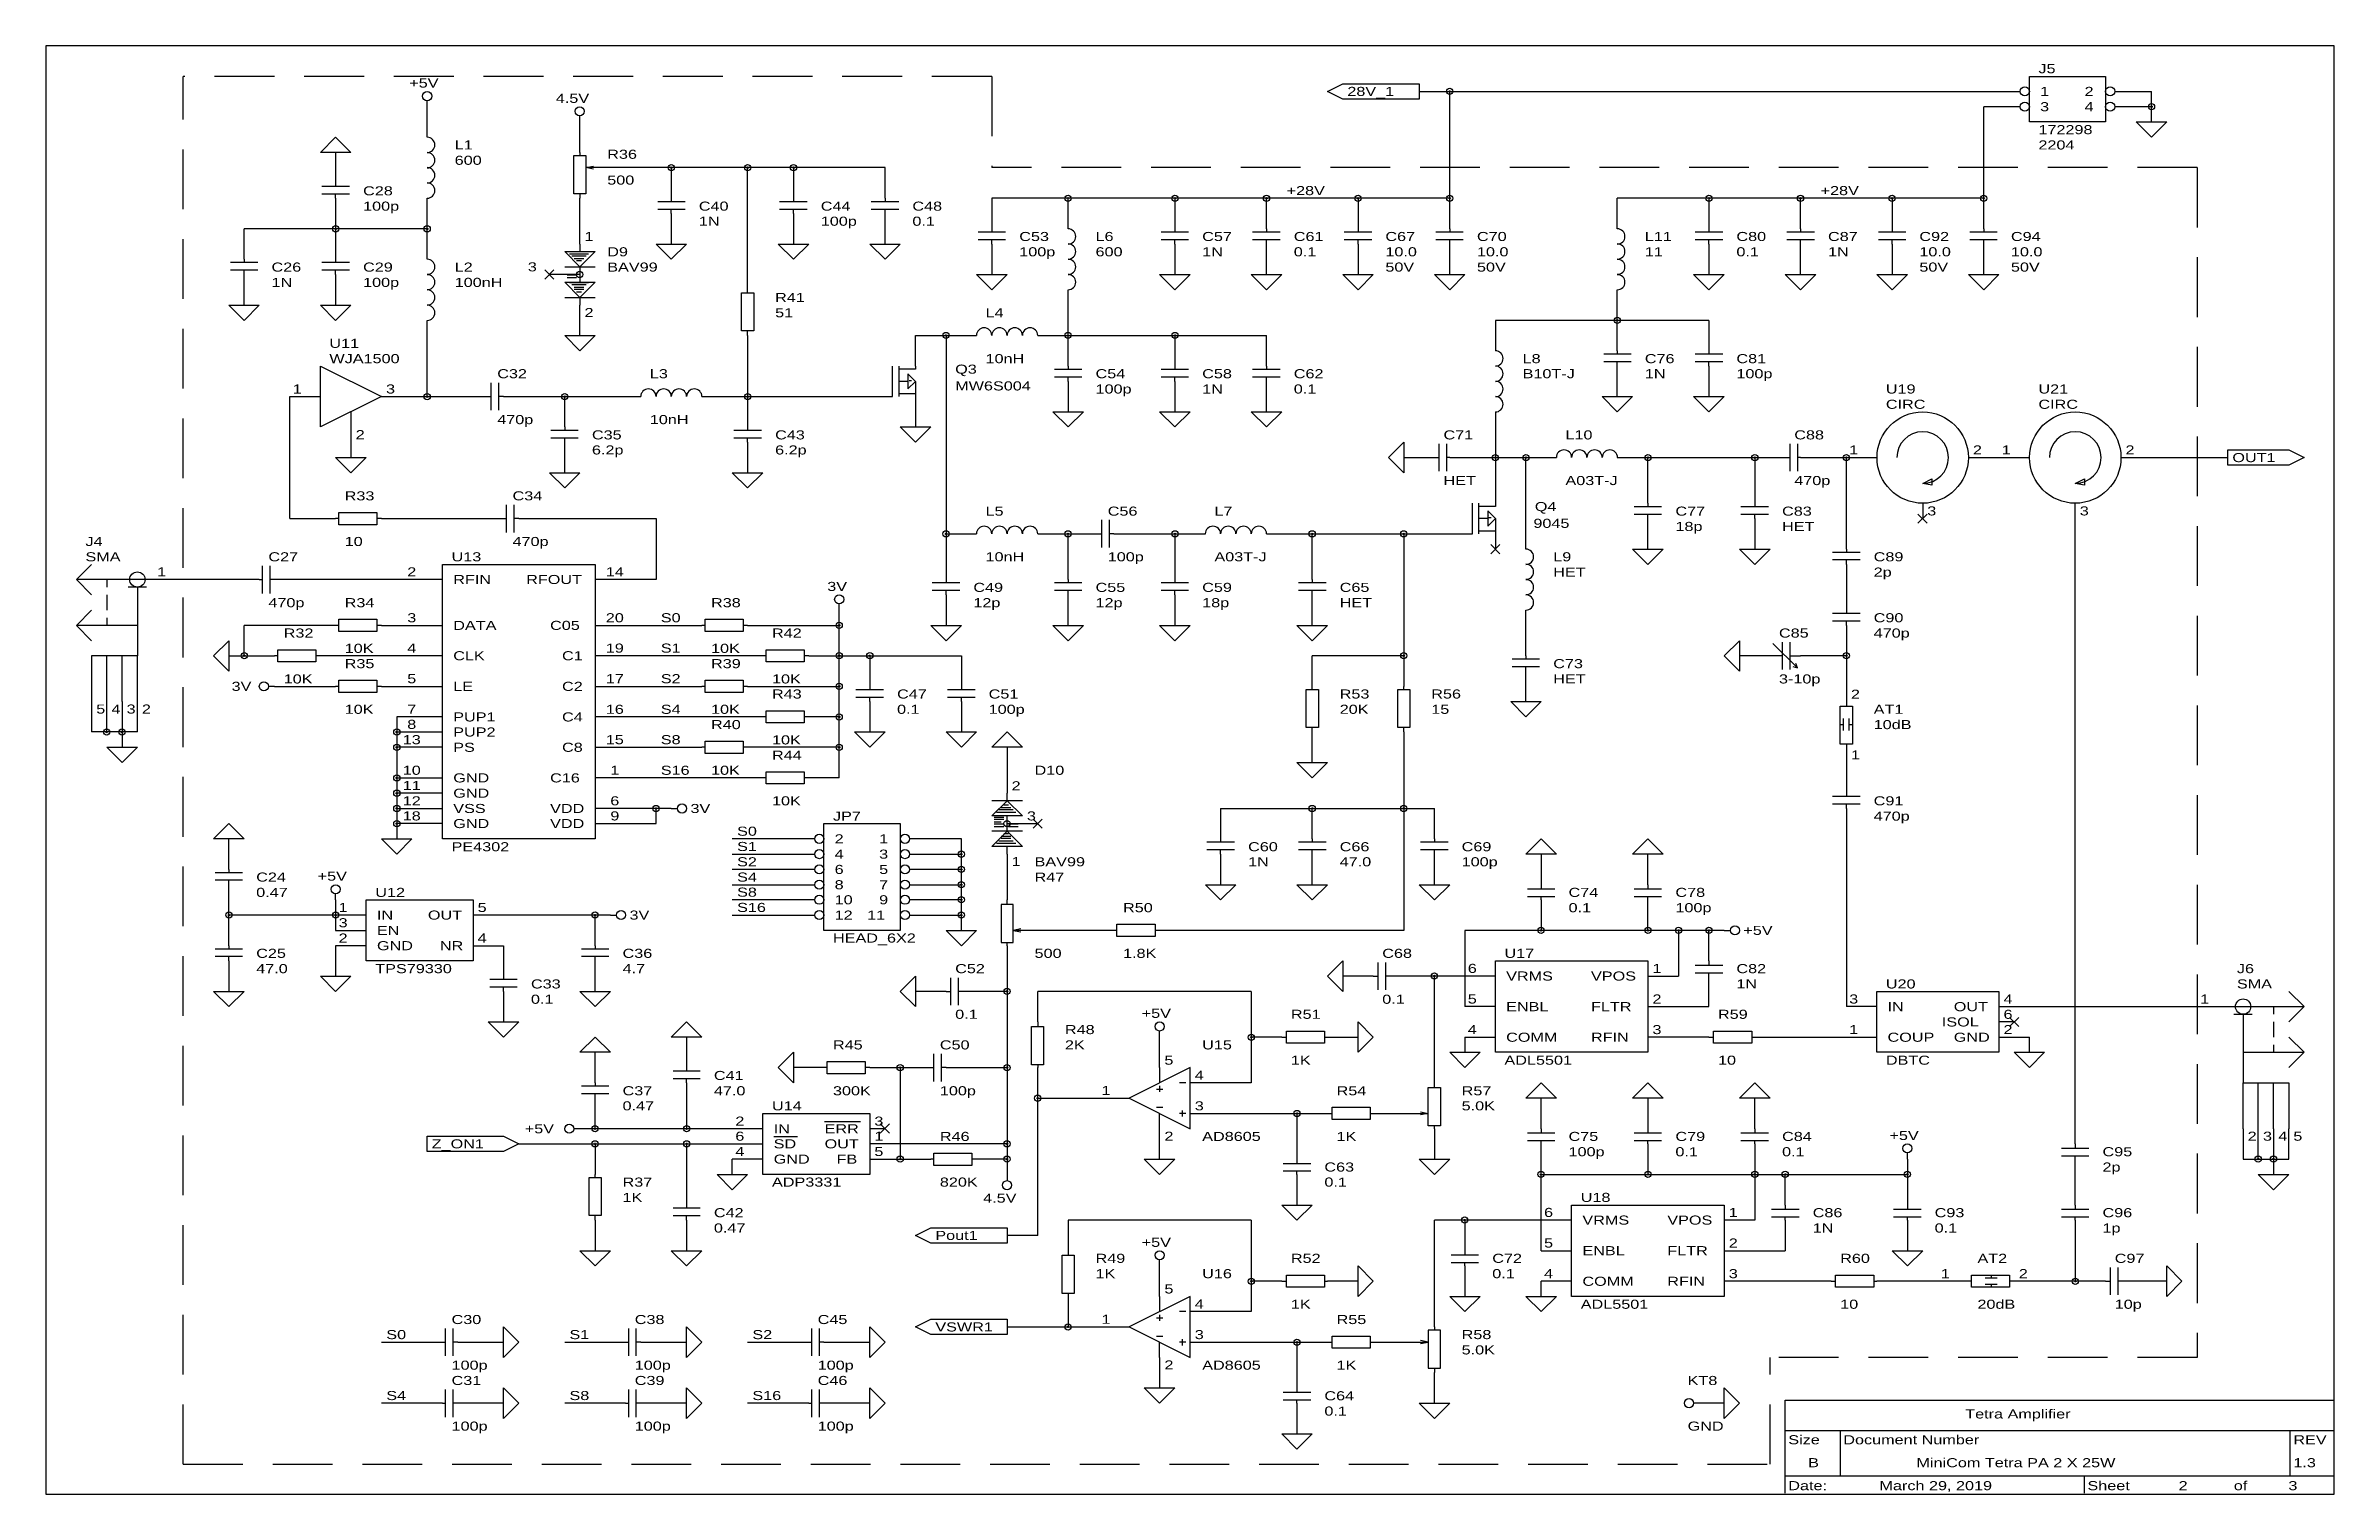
# Model space of a CAD drawing. Extents: x 0.06 to 9.63, y 0.06 to 6.12.
import ezdxf

# ---------------------------------------------------------------- set-up
doc = ezdxf.new("R2010")
doc.units = 0
doc.header["$MEASUREMENT"] = 0
doc.linetypes.add('HIDDEN', pattern=[0.375, 0.25, -0.125])
doc.layers.get('0').update_dxf_attribs({"linetype": 'HIDDEN'})
doc.layers.add('1', color=7, linetype='CONTINUOUS')

msp = doc.modelspace()

# ---------------------------------------------------------------- texts
at = {"layer": '1', "width": 1.333}
for s, p in [('J5', (8.397, 6.009)), ('+5V', (1.584, 5.949)), ('28V_1', (5.507, 5.914)), ('1', (8.404, 5.914)), ('2', (8.59, 5.914)), ('4.5V', (2.197, 5.885)), ('3', (8.404, 5.85)), ('4', (8.59, 5.85)), ('172298', (8.397, 5.754)), ('600', (1.774, 5.626)), ('L1', (1.774, 5.69)), ('R36', (2.412, 5.651)), ('2204', (8.397, 5.69)), ('500', (2.412, 5.543)), ('C28', (1.391, 5.498)), ('100p', (1.391, 5.434)), ('C40', (2.795, 5.434)), ('C44', (3.305, 5.434)), ('C48', (3.688, 5.434)), ('+28V', (5.253, 5.499)), ('+28V', (7.486, 5.499)), ('1N', (2.795, 5.371)), ('100p', (3.305, 5.371)), ('0.1', (3.688, 5.371)), ('1', (2.317, 5.307)), ('D9', (2.412, 5.243)), ('C53', (4.135, 5.307)), ('100p', (4.135, 5.243)), ('600', (4.454, 5.243)), ('L6', (4.454, 5.307)), ('C57', (4.9, 5.307)), ('1N', (4.9, 5.243)), ('0.1', (5.283, 5.243)), ('C61', (5.283, 5.307)), ('C67', (5.666, 5.307)), ('10.0', (5.666, 5.243)), ('C70', (6.049, 5.307)), ('10.0', (6.049, 5.243)), ('11', (6.751, 5.243)), ('L11', (6.751, 5.307)), ('0.1', (7.134, 5.243)), ('C80', (7.134, 5.307)), ('C87', (7.517, 5.307)), ('1N', (7.517, 5.243)), ('C92', (7.899, 5.307)), ('10.0', (7.899, 5.243)), ('C94', (8.282, 5.307)), ('10.0', (8.282, 5.243)), ('C26', (1.008, 5.179)), ('C29', (1.391, 5.179)), ('L2', (1.774, 5.179)), ('3', (2.08, 5.18)), ('BAV99', (2.412, 5.179)), ('50V', (5.666, 5.179)), ('50V', (6.049, 5.179)), ('50V', (7.899, 5.179)), ('50V', (8.282, 5.179)), ('1N', (1.008, 5.115)), ('100p', (1.391, 5.115)), ('100nH', (1.774, 5.115)), ('R41', (3.114, 5.052)), ('2', (2.317, 4.989)), ('51', (3.114, 4.988)), ('L4', (3.994, 4.988)), ('U11', (1.25, 4.86)), ('WJA1500', (1.25, 4.796)), ('Q3', (3.867, 4.752)), ('10nH', (3.994, 4.796)), ('L8', (6.24, 4.796)), ('C76', (6.751, 4.796)), ('C81', (7.134, 4.796)), ('  1', (1.059, 4.669)), ('3', (1.487, 4.669)), ('C32', (1.952, 4.733)), ('L3', (2.59, 4.733)), ('MW6S004', (3.867, 4.682)), ('C54', (4.454, 4.733)), ('100p', (4.454, 4.669)), ('C58', (4.9, 4.733)), ('1N', (4.9, 4.669)), ('0.1', (5.283, 4.669)), ('C62', (5.283, 4.733)), ('B10T-J', (6.24, 4.733)), ('1N', (6.751, 4.733)), ('100p', (7.134, 4.733)), ('U19', (7.759, 4.669)), ('U21', (8.397, 4.669)), ('CIRC', (7.759, 4.605)), ('CIRC', (8.397, 4.605)), ('2', (1.36, 4.478)), ('470p', (1.952, 4.541)), ('C35', (2.348, 4.477)), ('10nH', (2.59, 4.541)), ('C43', (3.114, 4.477)), ('C71', (5.909, 4.477)), ('L10', (6.419, 4.477)), ('C88', (7.376, 4.477)), ('6.2p', (2.348, 4.414)), ('6.2p', (3.114, 4.414)), ('  1', (7.568, 4.414)), ('2', (8.123, 4.414)), ('  1', (8.206, 4.414)), ('2', (8.761, 4.414)), ('OUT1', (9.208, 4.382)), ('HET', (5.909, 4.286)), ('A03T-J', (6.419, 4.286)), ('470p', (7.376, 4.286)), ('R33', (1.314, 4.222)), ('C34', (2.016, 4.222)), ('Q4', (6.291, 4.177)), ('L5', (3.994, 4.158)), ('C56', (4.505, 4.158)), ('L7', (4.951, 4.158)), ('9045', (6.285, 4.107)), ('C77', (6.879, 4.158)), ('18p', (6.879, 4.094)), ('C83', (7.325, 4.158)), ('HET', (7.325, 4.094)), ('3', (7.932, 4.159)), ('3', (8.57, 4.159)), ('J4', (0.23, 4.031)), ('10', (1.314, 4.031)), ('470p', (2.016, 4.031)), ('SMA', (0.23, 3.967)), ('1', (0.53, 3.904)), ('C27', (0.995, 3.967)), ('  2', (1.538, 3.904)), ('U13', (1.761, 3.967)), ('14', (2.406, 3.904)), ('10nH', (3.994, 3.967)), ('100p', (4.505, 3.967)), ('A03T-J', (4.951, 3.967)), ('L9', (6.368, 3.967)), ('HET', (6.368, 3.903)), ('C89', (7.708, 3.967)), ('2p', (7.708, 3.903)), ('RFIN', (1.768, 3.872)), ('RFOUT', (2.073, 3.872)), ('3V', (3.332, 3.843)), ('C49', (3.943, 3.839)), ('C55', (4.454, 3.839)), ('C59', (4.9, 3.839)), ('C65', (5.475, 3.839)), ('470p', (0.995, 3.775)), ('R34', (1.314, 3.775)), ('  3', (1.538, 3.712)), ('20', (2.406, 3.712)), ('S0', (2.636, 3.712)), ('R38', (2.846, 3.775)), ('12p', (3.943, 3.775)), ('12p', (4.454, 3.775)), ('18p', (4.9, 3.775)), ('HET', (5.475, 3.775)), ('C90', (7.708, 3.712)), ('R32', (1.059, 3.648)), ('DATA', (1.768, 3.68)), ('C05', (2.173, 3.68)), ('R42', (3.101, 3.648)), ('C85', (7.312, 3.648)), ('470p', (7.708, 3.648)), ('10K', (1.314, 3.584)), ('R35', (1.314, 3.52)), ('  4', (1.538, 3.585)), ('CLK', (1.768, 3.553)), ('C1', (2.223, 3.553)), ('19', (2.406, 3.585)), ('S1', (2.636, 3.585)), ('10K', (2.846, 3.584)), ('R39', (2.846, 3.52)), ('C73', (6.368, 3.52)), ('3V', (0.841, 3.425)), ('10K', (1.059, 3.456)), ('  5', (1.538, 3.457)), ('LE', (1.768, 3.425)), ('C2', (2.223, 3.425)), ('17', (2.406, 3.457)), ('S2', (2.636, 3.457)), ('10K', (3.101, 3.456)), ('HET', (6.368, 3.456)), ('3-10p', (7.312, 3.456)), ('5', (0.275, 3.33)), ('4', (0.339, 3.33)), ('3', (0.402, 3.33)), ('2', (0.466, 3.33)), ('10K', (1.314, 3.329)), ('  7', (1.538, 3.329)), ('16', (2.406, 3.329)), ('S4', (2.636, 3.329)), ('10K', (2.846, 3.329)), ('R43', (3.101, 3.393)), ('0.1', (3.624, 3.329)), ('C47', (3.624, 3.393)), ('C51', (4.007, 3.393)), ('100p', (4.007, 3.329)), ('20K', (5.475, 3.329)), ('R53', (5.475, 3.393)), ('15', (5.858, 3.329)), ('R56', (5.858, 3.393)), ('2', (7.613, 3.392)), ('AT1', (7.708, 3.329)), ('  8', (1.538, 3.266)), ('PUP1', (1.768, 3.297)), ('PUP2', (1.768, 3.234)), ('C4', (2.223, 3.297)), ('R40', (2.846, 3.265)), ('10dB', (7.708, 3.265)), (' 13', (1.538, 3.202)), ('PS', (1.768, 3.17)), ('C8', (2.223, 3.17)), ('15', (2.406, 3.202)), ('S8', (2.636, 3.202)), ('10K', (3.101, 3.201)), ('R44', (3.101, 3.137)), ('1', (7.613, 3.138)), (' 10', (1.538, 3.074)), ('GND', (1.768, 3.042)), ('C16', (2.173, 3.042)), (' 1', (2.406, 3.074)), ('S16', (2.636, 3.074)), ('10K', (2.846, 3.074)), ('D10', (4.199, 3.074)), (' 11', (1.538, 3.01)), (' 12', (1.538, 2.946)), ('GND', (1.768, 2.978)), (' 6', (2.406, 2.946)), ('10K', (3.101, 2.946)), ('2', (4.103, 3.009)), ('C91', (7.708, 2.946)), (' 18', (1.538, 2.883)), ('VSS', (1.768, 2.914)), ('GND', (1.768, 2.851)), ('VDD', (2.173, 2.914)), ('VDD', (2.173, 2.851)), (' 9', (2.406, 2.883)), ('3V', (2.76, 2.914)), ('JP7', (3.356, 2.882)), ('3', (4.167, 2.883)), ('470p', (7.708, 2.882)), ('PE4302', (1.761, 2.754)), ('S0', (2.955, 2.819)), ('S1', (2.955, 2.755)), ('2', (3.363, 2.787)), ('1', (3.549, 2.787)), ('C60', (5.092, 2.754)), ('C66', (5.475, 2.754)), ('C69', (5.985, 2.754)), ('S2', (2.955, 2.691)), ('4', (3.363, 2.723)), ('6', (3.363, 2.659)), ('3', (3.549, 2.723)), ('5', (3.549, 2.659)), ('1', (4.103, 2.692)), ('BAV99', (4.199, 2.691)), ('1N', (5.092, 2.691)), ('47.0', (5.475, 2.691)), ('100p', (5.985, 2.691)), ('0.47', (0.944, 2.563)), ('C24', (0.944, 2.627)), ('+5V', (1.201, 2.631)), ('U12', (1.442, 2.563)), ('S4', (2.955, 2.627)), ('S8', (2.955, 2.564)), ('8', (3.363, 2.595)), ('7', (3.549, 2.595)), ('R47', (4.199, 2.627)), ('C74', (6.432, 2.563)), ('C78', (6.879, 2.563)), ('  1', (1.251, 2.5)), ('IN', (1.449, 2.468)), ('OUT', (1.662, 2.468)), ('5', (1.87, 2.5)), ('3V', (2.505, 2.468)), ('S16', (2.955, 2.5)), ('10', (3.363, 2.532)), ('12', (3.363, 2.468)), ('11', (3.499, 2.468)), ('9', (3.549, 2.532)), ('R50', (4.569, 2.499)), ('0.1', (6.432, 2.499)), ('100p', (6.879, 2.499)), ('  3', (1.251, 2.436)), ('  2', (1.251, 2.372)), ('EN', (1.449, 2.404)), ('4', (1.87, 2.372)), ('HEAD_6X2', (3.356, 2.372)), ('+5V', (7.163, 2.404)), ('C25', (0.944, 2.308)), ('GND', (1.449, 2.34)), ('NR', (1.712, 2.34)), ('C36', (2.476, 2.308)), ('500', (4.199, 2.308)), ('1.8K', (4.569, 2.308)), ('C68', (5.653, 2.308)), ('U17', (6.164, 2.308)), ('47.0', (0.944, 2.244)), ('TPS79330', (1.442, 2.244)), ('C33', (2.093, 2.18)), ('4.7', (2.476, 2.244)), ('C52', (3.867, 2.244)), ('  6', (5.973, 2.245)), ('VRMS', (6.171, 2.213)), ('VPOS', (6.526, 2.213)), ('1', (6.783, 2.245)), ('C82', (7.134, 2.244)), ('1N', (7.134, 2.18)), ('U20', (7.759, 2.18)), ('J6', (9.227, 2.244)), ('SMA', (9.227, 2.18)), ('0.1', (2.093, 2.116)), ('0.1', (5.653, 2.116)), ('  5', (5.973, 2.117)), ('ENBL', (6.171, 2.085)), ('FLTR', (6.526, 2.085)), ('2', (6.783, 2.117)), ('  3', (7.568, 2.117)), ('IN', (7.766, 2.085)), ('OUT', (8.043, 2.085)), ('4', (8.251, 2.117)), ('  1', (9.036, 2.117)), ('0.1', (3.867, 2.053)), ('R48', (4.326, 1.989)), ('+5V', (4.647, 2.057)), ('R51', (5.271, 2.053)), ('  4', (5.973, 1.989)), ('3', (6.783, 1.989)), ('R59', (7.057, 2.053)), ('  1', (7.568, 1.989)), ('ISOL', (7.993, 2.021)), ('6', (8.251, 2.053)), ('2', (8.251, 1.989)), ('R45', (3.356, 1.925)), ('C50', (3.803, 1.925)), ('2K', (4.326, 1.925)), ('U15', (4.9, 1.925)), ('COMM', (6.171, 1.957)), ('RFIN', (6.526, 1.957)), ('COUP', (7.766, 1.957)), ('GND', (8.043, 1.957)), ('C41', (2.858, 1.797)), ('5', (4.742, 1.861)), ('4', (4.869, 1.798)), ('1K', (5.271, 1.861)), ('ADL5501', (6.164, 1.861)), ('10', (7.057, 1.861)), ('DBTC', (7.759, 1.861)), ('C37', (2.476, 1.733)), ('47.0', (2.858, 1.733)), ('300K', (3.356, 1.733)), ('100p', (3.803, 1.733)), ('  1', (4.441, 1.734)), ('R54', (5.462, 1.733)), ('R57', (5.985, 1.733)), ('0.47', (2.476, 1.67)), ('  2', (2.91, 1.606)), ('U14', (3.101, 1.67)), ('3', (3.529, 1.606)), ('3', (4.869, 1.67)), ('5.0K', (5.985, 1.67)), ('Z_ON1', (1.678, 1.511)), ('+5V', (2.067, 1.574)), ('  6', (2.91, 1.543)), ('SD', (3.108, 1.511)), ('IN', (3.108, 1.574)), ('OUT', (3.321, 1.511)), ('ERR', (3.321, 1.574)), ('1', (3.529, 1.543)), ('R46', (3.803, 1.542)), ('2', (4.742, 1.543)), ('AD8605', (4.9, 1.542)), ('1K', (5.462, 1.542)), ('C75', (6.432, 1.542)), ('C79', (6.879, 1.542)), ('C84', (7.325, 1.542)), ('+5V', (7.774, 1.546)), ('2', (9.272, 1.543)), ('3', (9.336, 1.543)), ('4', (9.4, 1.543)), ('5', (9.463, 1.543)), ('  4', (2.91, 1.479)), ('GND', (3.108, 1.447)), ('FB', (3.371, 1.447)), ('5', (3.529, 1.479)), ('C63', (5.411, 1.414)), ('100p', (6.432, 1.478)), ('0.1', (6.879, 1.478)), ('0.1', (7.325, 1.478)), ('C95', (8.665, 1.478)), ('2p', (8.665, 1.414)), ('R37', (2.476, 1.351)), ('ADP3331', (3.101, 1.351)), ('820K', (3.803, 1.351)), ('0.1', (5.411, 1.351)), ('1K', (2.476, 1.287)), ('C42', (2.858, 1.223)), ('4.5V', (3.984, 1.284)), ('  6', (6.292, 1.224)), ('U18', (6.483, 1.287)), ('1', (7.102, 1.224)), ('C86', (7.453, 1.223)), ('C93', (7.963, 1.223)), ('C96', (8.665, 1.223)), ('0.47', (2.858, 1.159)), ('Pout1', (3.784, 1.128)), ('VRMS', (6.49, 1.192)), ('VPOS', (6.845, 1.192)), ('1N', (7.453, 1.159)), ('0.1', (7.963, 1.159)), ('1p', (8.665, 1.159)), ('R49', (4.454, 1.032)), ('+5V', (4.647, 1.099)), ('R52', (5.271, 1.032)), ('C72', (6.113, 1.032)), ('  5', (6.292, 1.096)), ('ENBL', (6.49, 1.064)), ('FLTR', (6.845, 1.064)), ('2', (7.102, 1.096)), ('R60', (7.568, 1.032)), ('AT2', (8.142, 1.032)), ('C97', (8.716, 1.032)), ('1K', (4.454, 0.968)), ('U16', (4.9, 0.968)), ('0.1', (6.113, 0.968)), ('  4', (6.292, 0.968)), ('COMM', (6.49, 0.936)), ('RFIN', (6.845, 0.936)), ('3', (7.102, 0.968)), ('  1', (7.951, 0.968)), ('2', (8.315, 0.968)), ('5', (4.742, 0.904)), ('4', (4.869, 0.841)), ('1K', (5.271, 0.84)), ('ADL5501', (6.483, 0.84)), ('10', (7.568, 0.84)), ('20dB', (8.142, 0.84)), ('10p', (8.716, 0.84)), ('C30', (1.761, 0.776)), ('C38', (2.527, 0.776)), ('C45', (3.292, 0.776)), ('VSWR1', (3.784, 0.745)), ('  1', (4.441, 0.777)), ('R55', (5.462, 0.776)), ('S0', (1.488, 0.713)), ('S1', (2.254, 0.713)), ('S2', (3.019, 0.713)), ('3', (4.869, 0.713)), ('5.0K', (5.985, 0.649)), ('R58', (5.985, 0.713)), ('100p', (1.761, 0.585)), ('100p', (2.527, 0.585)), ('100p', (3.292, 0.585)), ('2', (4.742, 0.586)), ('AD8605', (4.9, 0.585)), ('1K', (5.462, 0.585)), ('S4', (1.488, 0.458)), ('C31', (1.761, 0.521)), ('S8', (2.254, 0.458)), ('C39', (2.527, 0.521)), ('S16', (3.019, 0.458)), ('C46', (3.292, 0.521)), ('C64', (5.411, 0.457)), ('KT8', (6.93, 0.521)), ('0.1', (5.411, 0.393)), ('Tetra Amplifier', (8.091, 0.381)), ('100p', (1.761, 0.33)), ('100p', (2.527, 0.33)), ('100p', (3.292, 0.33)), ('GND', (6.93, 0.33)), ('Size', (7.351, 0.273)), ('Document Number', (7.581, 0.273)), ('REV', (9.463, 0.273)), ('B', (7.434, 0.177)), ('MiniCom Tetra PA 2 X 25W', (7.887, 0.177)), ('1.3', (9.463, 0.177)), ('Date:', (7.351, 0.081)), ('    March 29, 2019', (7.657, 0.081)), ('Sheet', (8.602, 0.081)), ('    2', (8.908, 0.081)), ('of', (9.214, 0.081)), ('    3', (9.367, 0.081))]:
    msp.add_text(s, height=0.038, dxfattribs=at).set_placement(p)

# ---------------------------------------------------------------- linework, layer by layer
for p, q in [((4.02, 5.996), (0.638, 5.996)), ((0.638, 5.996), (0.638, 5.996)), ((0.638, 5.996), (0.638, 5.996)), ((0.638, 0.19), (0.638, 5.996)), ((4.02, 5.996), (4.02, 5.614)), ((9.061, 5.614), (4.02, 5.614)), ((9.061, 5.614), (9.061, 5.614)), ((9.061, 5.614), (9.061, 0.636)), ((7.275, 0.19), (7.275, 0.636)), ((9.061, 0.636), (7.275, 0.636)), ((0.638, 0.19), (7.275, 0.19))]:
    msp.add_line(p, q)
at = {"layer": '1'}
for p, q in [((9.634, 6.124), (0.064, 6.124)), ((0.064, 6.124), (0.064, 0.064)), ((9.634, 0.064), (9.634, 6.124)), ((5.424, 5.933), (5.488, 5.964)), ((5.488, 5.964), (5.807, 5.964)), ((5.807, 5.964), (5.807, 5.901)), ((8.359, 5.996), (8.678, 5.996)), ((8.359, 5.805), (8.359, 5.996)), ((8.678, 5.996), (8.678, 5.805)), ((1.659, 5.869), (1.659, 5.894)), ((1.659, 5.741), (1.659, 5.869)), ((5.488, 5.901), (5.424, 5.933)), ((5.807, 5.901), (5.488, 5.901)), ((5.807, 5.933), (8.321, 5.933)), ((5.935, 5.358), (5.935, 5.933)), ((8.321, 5.869), (8.168, 5.869)), ((8.168, 5.358), (8.168, 5.869)), ((8.717, 5.933), (8.87, 5.933)), ((8.87, 5.869), (8.717, 5.869)), ((8.87, 5.805), (8.87, 5.933)), ((2.297, 5.805), (2.297, 5.83)), ((2.297, 5.677), (2.297, 5.805)), ((8.678, 5.805), (8.359, 5.805)), ((8.806, 5.805), (8.934, 5.805)), ((8.87, 5.741), (8.806, 5.805)), ((8.934, 5.805), (8.87, 5.741)), ((1.213, 5.677), (1.276, 5.741)), ((1.34, 5.677), (1.213, 5.677)), ((1.276, 5.741), (1.34, 5.677)), ((1.276, 5.677), (1.276, 5.55)), ((2.272, 5.505), (2.272, 5.665)), ((2.272, 5.665), (2.297, 5.665)), ((2.297, 5.677), (2.297, 5.665)), ((2.297, 5.665), (2.323, 5.665)), ((2.323, 5.665), (2.323, 5.505)), ((2.323, 5.614), (2.355, 5.62)), ((2.361, 5.614), (2.323, 5.614)), ((2.355, 5.607), (2.323, 5.614)), ((3.574, 5.614), (2.361, 5.614)), ((2.68, 5.614), (2.68, 5.486)), ((2.999, 5.103), (2.999, 5.614)), ((3.191, 5.614), (3.191, 5.486)), ((3.574, 5.486), (3.574, 5.614)), ((1.219, 5.537), (1.334, 5.537)), ((1.219, 5.505), (1.334, 5.505)), ((1.276, 5.55), (1.276, 5.537)), ((1.276, 5.486), (1.276, 5.505)), ((1.276, 5.486), (1.276, 5.231)), ((1.659, 5.231), (1.659, 5.486)), ((2.323, 5.505), (2.272, 5.505)), ((2.297, 5.505), (2.297, 5.486)), ((2.297, 5.294), (2.297, 5.486)), ((2.623, 5.473), (2.738, 5.473)), ((2.68, 5.486), (2.68, 5.473)), ((3.133, 5.473), (3.248, 5.473)), ((3.191, 5.486), (3.191, 5.473)), ((3.516, 5.473), (3.631, 5.473)), ((3.574, 5.486), (3.574, 5.473)), ((5.935, 5.486), (4.02, 5.486)), ((4.02, 5.486), (4.02, 5.358)), ((4.339, 5.358), (4.339, 5.486)), ((4.786, 5.486), (4.786, 5.358)), ((5.169, 5.358), (5.169, 5.486)), ((5.552, 5.486), (5.552, 5.358)), ((8.168, 5.486), (6.636, 5.486)), ((6.636, 5.358), (6.636, 5.486)), ((7.019, 5.486), (7.019, 5.358)), ((7.402, 5.358), (7.402, 5.486)), ((7.785, 5.486), (7.785, 5.358)), ((2.623, 5.441), (2.738, 5.441)), ((2.68, 5.422), (2.68, 5.441)), ((2.68, 5.422), (2.68, 5.294)), ((3.133, 5.441), (3.248, 5.441)), ((3.191, 5.422), (3.191, 5.441)), ((3.191, 5.422), (3.191, 5.294)), ((3.516, 5.441), (3.631, 5.441)), ((3.574, 5.422), (3.574, 5.441)), ((3.574, 5.294), (3.574, 5.422)), ((1.659, 5.358), (0.894, 5.358)), ((0.894, 5.231), (0.894, 5.358)), ((2.297, 5.294), (2.297, 5.263)), ((2.616, 5.294), (2.744, 5.294)), ((2.68, 5.231), (2.616, 5.294)), ((2.744, 5.294), (2.68, 5.231)), ((3.127, 5.294), (3.255, 5.294)), ((3.191, 5.231), (3.127, 5.294)), ((3.255, 5.294), (3.191, 5.231)), ((3.51, 5.294), (3.637, 5.294)), ((3.574, 5.231), (3.51, 5.294)), ((3.637, 5.294), (3.574, 5.231)), ((3.963, 5.346), (4.078, 5.346)), ((3.963, 5.314), (4.078, 5.314)), ((4.02, 5.358), (4.02, 5.346)), ((4.02, 5.294), (4.02, 5.314)), ((4.02, 5.294), (4.02, 5.167)), ((4.729, 5.346), (4.843, 5.346)), ((4.729, 5.314), (4.843, 5.314)), ((4.786, 5.358), (4.786, 5.346)), ((4.786, 5.294), (4.786, 5.314)), ((4.786, 5.294), (4.786, 5.167)), ((5.111, 5.346), (5.226, 5.346)), ((5.111, 5.314), (5.226, 5.314)), ((5.169, 5.358), (5.169, 5.346)), ((5.169, 5.294), (5.169, 5.314)), ((5.169, 5.167), (5.169, 5.294)), ((5.494, 5.346), (5.609, 5.346)), ((5.494, 5.314), (5.609, 5.314)), ((5.552, 5.358), (5.552, 5.346)), ((5.552, 5.294), (5.552, 5.314)), ((5.552, 5.294), (5.552, 5.167)), ((5.877, 5.346), (5.992, 5.346)), ((5.877, 5.314), (5.992, 5.314)), ((5.935, 5.358), (5.935, 5.346)), ((5.935, 5.294), (5.935, 5.314)), ((5.935, 5.167), (5.935, 5.294)), ((6.962, 5.346), (7.077, 5.346)), ((6.962, 5.314), (7.077, 5.314)), ((7.019, 5.358), (7.019, 5.346)), ((7.019, 5.294), (7.019, 5.314)), ((7.019, 5.294), (7.019, 5.167)), ((7.345, 5.346), (7.46, 5.346)), ((7.345, 5.314), (7.46, 5.314)), ((7.402, 5.358), (7.402, 5.346)), ((7.402, 5.294), (7.402, 5.314)), ((7.402, 5.167), (7.402, 5.294)), ((7.728, 5.346), (7.842, 5.346)), ((7.728, 5.314), (7.842, 5.314)), ((7.785, 5.358), (7.785, 5.346)), ((7.785, 5.294), (7.785, 5.314)), ((7.785, 5.294), (7.785, 5.167)), ((8.11, 5.346), (8.225, 5.346)), ((8.11, 5.314), (8.225, 5.314)), ((8.168, 5.358), (8.168, 5.346)), ((8.168, 5.294), (8.168, 5.314)), ((8.168, 5.167), (8.168, 5.294)), ((0.836, 5.218), (0.951, 5.218)), ((0.836, 5.186), (0.951, 5.186)), ((0.894, 5.231), (0.894, 5.218)), ((0.894, 5.167), (0.894, 5.186)), ((1.219, 5.218), (1.334, 5.218)), ((1.219, 5.186), (1.334, 5.186)), ((1.276, 5.231), (1.276, 5.218)), ((1.276, 5.167), (1.276, 5.186)), ((2.151, 5.186), (2.189, 5.148)), ((2.151, 5.148), (2.189, 5.186)), ((2.234, 5.263), (2.361, 5.263)), ((2.297, 5.199), (2.234, 5.263)), ((2.234, 5.199), (2.361, 5.199)), ((2.254, 5.254), (2.334, 5.254)), ((2.324, 5.244), (2.264, 5.244)), ((2.274, 5.234), (2.314, 5.234)), ((2.304, 5.224), (2.284, 5.224)), ((2.294, 5.214), (2.294, 5.214)), ((2.361, 5.263), (2.297, 5.199)), ((2.297, 5.199), (2.297, 5.135)), ((0.894, 5.039), (0.894, 5.167)), ((1.276, 5.167), (1.276, 5.039)), ((2.234, 5.167), (2.17, 5.167)), ((2.297, 5.167), (2.234, 5.167)), ((2.234, 5.135), (2.361, 5.135)), ((2.297, 5.071), (2.234, 5.135)), ((2.284, 5.164), (2.244, 5.164)), ((2.244, 5.154), (2.284, 5.154)), ((2.254, 5.134), (2.334, 5.134)), ((2.324, 5.124), (2.264, 5.124)), ((2.274, 5.114), (2.314, 5.114)), ((2.314, 5.104), (2.274, 5.104)), ((2.284, 5.094), (2.304, 5.094)), ((2.294, 5.084), (2.294, 5.084)), ((2.361, 5.135), (2.297, 5.071)), ((2.974, 4.931), (2.974, 5.09)), ((2.974, 5.09), (3.025, 5.09)), ((2.999, 5.09), (2.999, 5.103)), ((3.025, 5.09), (3.025, 4.931)), ((3.956, 5.167), (4.084, 5.167)), ((4.02, 5.103), (3.956, 5.167)), ((4.084, 5.167), (4.02, 5.103)), ((4.339, 4.784), (4.339, 5.103)), ((4.722, 5.167), (4.85, 5.167)), ((4.786, 5.103), (4.722, 5.167)), ((4.85, 5.167), (4.786, 5.103)), ((5.105, 5.167), (5.233, 5.167)), ((5.169, 5.103), (5.105, 5.167)), ((5.233, 5.167), (5.169, 5.103)), ((5.488, 5.167), (5.615, 5.167)), ((5.552, 5.103), (5.488, 5.167)), ((5.615, 5.167), (5.552, 5.103)), ((5.871, 5.167), (5.998, 5.167)), ((5.935, 5.103), (5.871, 5.167)), ((5.998, 5.167), (5.935, 5.103)), ((6.636, 4.848), (6.636, 5.103)), ((6.955, 5.167), (7.083, 5.167)), ((7.019, 5.103), (6.955, 5.167)), ((7.083, 5.167), (7.019, 5.103)), ((7.338, 5.167), (7.466, 5.167)), ((7.402, 5.103), (7.338, 5.167)), ((7.466, 5.167), (7.402, 5.103)), ((7.721, 5.167), (7.849, 5.167)), ((7.785, 5.103), (7.721, 5.167)), ((7.849, 5.167), (7.785, 5.103)), ((8.104, 5.167), (8.232, 5.167)), ((8.168, 5.103), (8.104, 5.167)), ((8.232, 5.167), (8.168, 5.103)), ((0.83, 5.039), (0.957, 5.039)), ((0.894, 4.975), (0.83, 5.039)), ((0.957, 5.039), (0.894, 4.975)), ((1.213, 5.039), (1.34, 5.039)), ((1.276, 4.975), (1.213, 5.039)), ((1.34, 5.039), (1.276, 4.975)), ((2.234, 5.071), (2.361, 5.071)), ((2.297, 5.071), (2.297, 5.039)), ((2.297, 4.912), (2.297, 5.039)), ((1.659, 4.656), (1.659, 4.975)), ((2.234, 4.912), (2.361, 4.912)), ((2.297, 4.848), (2.234, 4.912)), ((2.361, 4.912), (2.297, 4.848)), ((2.999, 4.931), (2.974, 4.931)), ((2.999, 4.912), (2.999, 4.931)), ((3.025, 4.931), (2.999, 4.931)), ((2.999, 4.912), (2.999, 4.529)), ((3.701, 4.912), (3.956, 4.912)), ((3.701, 4.784), (3.701, 4.912)), ((3.829, 4.912), (3.829, 3.891)), ((4.212, 4.912), (5.169, 4.912)), ((4.786, 4.912), (4.786, 4.784)), ((5.169, 4.784), (5.169, 4.912)), ((7.019, 4.975), (6.126, 4.975)), ((6.126, 4.975), (6.126, 4.848)), ((7.019, 4.975), (7.019, 4.848)), ((6.579, 4.835), (6.694, 4.835)), ((6.579, 4.803), (6.694, 4.803)), ((6.636, 4.848), (6.636, 4.835)), ((6.636, 4.784), (6.636, 4.803)), ((6.962, 4.835), (7.077, 4.835)), ((6.962, 4.803), (7.077, 4.803)), ((7.019, 4.848), (7.019, 4.835)), ((7.019, 4.784), (7.019, 4.803)), ((1.213, 4.784), (1.468, 4.656)), ((1.213, 4.529), (1.213, 4.784)), ((1.927, 4.599), (1.927, 4.714)), ((1.959, 4.599), (1.959, 4.714)), ((3.605, 4.656), (3.605, 4.784)), ((3.631, 4.784), (3.631, 4.656)), ((3.631, 4.784), (3.631, 4.656)), ((3.701, 4.771), (3.631, 4.771)), ((3.669, 4.72), (3.631, 4.72)), ((3.701, 4.771), (3.637, 4.771)), ((3.701, 4.72), (3.669, 4.752)), ((3.669, 4.752), (3.669, 4.688)), ((3.669, 4.688), (3.701, 4.72)), ((3.674, 4.734), (3.674, 4.734)), ((3.674, 4.724), (3.684, 4.724)), ((3.674, 4.714), (3.674, 4.714)), ((3.701, 4.784), (3.701, 4.771)), ((3.701, 4.784), (3.701, 4.771)), ((3.701, 4.72), (3.701, 4.656)), ((3.701, 4.72), (3.701, 4.656)), ((4.282, 4.771), (4.397, 4.771)), ((4.282, 4.739), (4.397, 4.739)), ((4.339, 4.784), (4.339, 4.771)), ((4.339, 4.72), (4.339, 4.739)), ((4.339, 4.72), (4.339, 4.593)), ((4.729, 4.771), (4.843, 4.771)), ((4.729, 4.739), (4.843, 4.739)), ((4.786, 4.784), (4.786, 4.771)), ((4.786, 4.72), (4.786, 4.739)), ((4.786, 4.72), (4.786, 4.593)), ((5.111, 4.771), (5.226, 4.771)), ((5.111, 4.739), (5.226, 4.739)), ((5.169, 4.784), (5.169, 4.771)), ((5.169, 4.72), (5.169, 4.739)), ((5.169, 4.593), (5.169, 4.72)), ((6.636, 4.656), (6.636, 4.784)), ((7.019, 4.784), (7.019, 4.656)), ((1.085, 4.656), (1.213, 4.656)), ((1.085, 4.146), (1.085, 4.656)), ((1.468, 4.656), (1.213, 4.529)), ((1.468, 4.656), (1.914, 4.656)), ((1.914, 4.656), (1.927, 4.656)), ((1.978, 4.656), (1.959, 4.656)), ((1.978, 4.656), (2.553, 4.656)), ((2.234, 4.529), (2.234, 4.656)), ((2.808, 4.656), (3.574, 4.656)), ((3.574, 4.656), (3.605, 4.656)), ((3.631, 4.669), (3.701, 4.669)), ((3.637, 4.669), (3.695, 4.669)), ((3.701, 4.656), (3.701, 4.529)), ((6.573, 4.656), (6.7, 4.656)), ((6.636, 4.593), (6.573, 4.656)), ((6.7, 4.656), (6.636, 4.593)), ((6.955, 4.656), (7.083, 4.656)), ((7.019, 4.593), (6.955, 4.656)), ((7.083, 4.656), (7.019, 4.593)), ((1.34, 4.593), (1.34, 4.529)), ((1.34, 4.529), (1.34, 4.401)), ((2.176, 4.516), (2.291, 4.516)), ((2.234, 4.529), (2.234, 4.516)), ((2.942, 4.516), (3.057, 4.516)), ((2.999, 4.529), (2.999, 4.516)), ((3.637, 4.529), (3.765, 4.529)), ((3.701, 4.465), (3.637, 4.529)), ((3.765, 4.529), (3.701, 4.465)), ((4.275, 4.593), (4.403, 4.593)), ((4.339, 4.529), (4.275, 4.593)), ((4.403, 4.593), (4.339, 4.529)), ((4.722, 4.593), (4.85, 4.593)), ((4.786, 4.529), (4.722, 4.593)), ((4.85, 4.593), (4.786, 4.529)), ((5.105, 4.593), (5.233, 4.593)), ((5.169, 4.529), (5.105, 4.593)), ((5.233, 4.593), (5.169, 4.529)), ((6.126, 4.593), (6.126, 4.21)), ((2.176, 4.484), (2.291, 4.484)), ((2.234, 4.465), (2.234, 4.484)), ((2.234, 4.337), (2.234, 4.465)), ((2.942, 4.484), (3.057, 4.484)), ((2.999, 4.465), (2.999, 4.484)), ((2.999, 4.465), (2.999, 4.337)), ((5.679, 4.401), (5.743, 4.465)), ((5.743, 4.465), (5.743, 4.337)), ((5.89, 4.459), (5.89, 4.344)), ((5.922, 4.459), (5.922, 4.344)), ((7.357, 4.459), (7.357, 4.344)), ((7.389, 4.459), (7.389, 4.344)), ((9.189, 4.369), (9.189, 4.433)), ((9.189, 4.433), (9.444, 4.433)), ((9.444, 4.433), (9.508, 4.401)), ((1.276, 4.401), (1.404, 4.401)), ((1.34, 4.337), (1.276, 4.401)), ((1.404, 4.401), (1.34, 4.337)), ((2.17, 4.337), (2.297, 4.337)), ((2.234, 4.274), (2.17, 4.337)), ((2.297, 4.337), (2.234, 4.274)), ((2.935, 4.337), (3.063, 4.337)), ((2.999, 4.274), (2.935, 4.337)), ((3.063, 4.337), (2.999, 4.274)), ((5.743, 4.337), (5.679, 4.401)), ((5.743, 4.401), (5.871, 4.401)), ((5.871, 4.401), (5.89, 4.401)), ((5.935, 4.401), (5.922, 4.401)), ((5.935, 4.401), (6.381, 4.401)), ((6.254, 4.018), (6.254, 4.401)), ((6.636, 4.401), (7.338, 4.401)), ((6.764, 4.21), (6.764, 4.401)), ((7.211, 4.401), (7.211, 4.21)), ((7.338, 4.401), (7.357, 4.401)), ((7.402, 4.401), (7.389, 4.401)), ((7.402, 4.401), (7.721, 4.401)), ((7.594, 4.018), (7.594, 4.401)), ((7.913, 4.293), (7.951, 4.312)), ((7.951, 4.312), (7.951, 4.286)), ((8.104, 4.401), (8.359, 4.401)), ((8.551, 4.293), (8.589, 4.312)), ((8.589, 4.312), (8.589, 4.286)), ((8.742, 4.401), (9.189, 4.401)), ((9.444, 4.369), (9.189, 4.369)), ((9.508, 4.401), (9.444, 4.369)), ((7.951, 4.286), (7.913, 4.293)), ((8.589, 4.286), (8.551, 4.293)), ((1.085, 4.146), (1.276, 4.146)), ((1.289, 4.146), (1.276, 4.146)), ((1.289, 4.12), (1.289, 4.171)), ((1.289, 4.171), (1.449, 4.171)), ((1.449, 4.12), (1.289, 4.12)), ((1.449, 4.171), (1.449, 4.146)), ((1.468, 4.146), (1.449, 4.146)), ((1.449, 4.146), (1.449, 4.12)), ((1.468, 4.146), (1.978, 4.146)), ((1.978, 4.146), (1.991, 4.146)), ((1.991, 4.088), (1.991, 4.203)), ((2.023, 4.088), (2.023, 4.203)), ((2.042, 4.146), (2.023, 4.146)), ((2.042, 4.146), (2.616, 4.146)), ((2.616, 4.146), (2.616, 3.891)), ((4.48, 4.025), (4.48, 4.14)), ((4.512, 4.025), (4.512, 4.14)), ((6.03, 4.082), (6.03, 4.21)), ((6.056, 4.21), (6.056, 4.082)), ((6.056, 4.21), (6.056, 4.082)), ((6.126, 4.197), (6.056, 4.197)), ((6.094, 4.146), (6.056, 4.146)), ((6.126, 4.197), (6.062, 4.197)), ((6.126, 4.146), (6.094, 4.178)), ((6.094, 4.178), (6.094, 4.114)), ((6.094, 4.114), (6.126, 4.146)), ((6.098, 4.16), (6.098, 4.16)), ((6.098, 4.15), (6.108, 4.15)), ((6.098, 4.14), (6.098, 4.14)), ((6.126, 4.21), (6.126, 4.197)), ((6.126, 4.21), (6.126, 4.197)), ((6.126, 4.146), (6.126, 4.082)), ((6.126, 4.146), (6.126, 4.082)), ((6.707, 4.197), (6.821, 4.197)), ((6.707, 4.165), (6.821, 4.165)), ((6.764, 4.21), (6.764, 4.197)), ((6.764, 4.146), (6.764, 4.165)), ((6.764, 4.018), (6.764, 4.146)), ((7.153, 4.197), (7.268, 4.197)), ((7.153, 4.165), (7.268, 4.165)), ((7.211, 4.21), (7.211, 4.197)), ((7.211, 4.146), (7.211, 4.165)), ((7.211, 4.146), (7.211, 4.018)), ((7.893, 4.165), (7.932, 4.127)), ((7.893, 4.127), (7.932, 4.165)), ((7.913, 4.21), (7.913, 4.146)), ((8.551, 1.53), (8.551, 4.21)), ((3.829, 4.082), (3.956, 4.082)), ((4.212, 4.082), (4.467, 4.082)), ((4.339, 3.891), (4.339, 4.082)), ((4.467, 4.082), (4.48, 4.082)), ((4.531, 4.082), (4.512, 4.082)), ((4.531, 4.082), (4.914, 4.082)), ((4.786, 4.082), (4.786, 3.891)), ((5.169, 4.082), (5.998, 4.082)), ((5.36, 3.891), (5.36, 4.082)), ((5.743, 4.082), (5.743, 3.444)), ((5.998, 4.082), (6.03, 4.082)), ((6.056, 4.095), (6.126, 4.095)), ((6.062, 4.095), (6.12, 4.095)), ((6.107, 4.037), (6.145, 3.999)), ((6.107, 3.999), (6.145, 4.037)), ((6.126, 4.082), (6.126, 4.018)), ((0.192, 3.891), (0.255, 3.954)), ((0.97, 3.833), (0.97, 3.948)), ((1.002, 3.833), (1.002, 3.948)), ((1.723, 3.954), (2.361, 3.954)), ((1.723, 2.806), (1.723, 3.954)), ((2.361, 3.954), (2.361, 2.806)), ((6.7, 4.018), (6.828, 4.018)), ((6.764, 3.954), (6.7, 4.018)), ((6.828, 4.018), (6.764, 3.954)), ((7.147, 4.018), (7.275, 4.018)), ((7.211, 3.954), (7.147, 4.018)), ((7.275, 4.018), (7.211, 3.954)), ((7.536, 4.006), (7.651, 4.006)), ((7.536, 3.974), (7.651, 3.974)), ((7.594, 4.018), (7.594, 4.006)), ((7.594, 3.954), (7.594, 3.974)), ((7.594, 3.954), (7.594, 3.763)), ((0.511, 3.891), (0.192, 3.891)), ((0.255, 3.827), (0.192, 3.891)), ((0.319, 3.891), (0.319, 3.859)), ((0.485, 3.859), (0.409, 3.859)), ((0.447, 3.859), (0.447, 3.699)), ((0.957, 3.891), (0.511, 3.891)), ((0.957, 3.891), (0.97, 3.891)), ((1.021, 3.891), (1.002, 3.891)), ((1.723, 3.891), (1.021, 3.891)), ((2.616, 3.891), (2.361, 3.891)), ((3.771, 3.878), (3.886, 3.878)), ((3.771, 3.846), (3.886, 3.846)), ((3.829, 3.891), (3.829, 3.878)), ((3.829, 3.827), (3.829, 3.846)), ((4.282, 3.878), (4.397, 3.878)), ((4.282, 3.846), (4.397, 3.846)), ((4.339, 3.891), (4.339, 3.878)), ((4.339, 3.827), (4.339, 3.846)), ((4.729, 3.878), (4.843, 3.878)), ((4.729, 3.846), (4.843, 3.846)), ((4.786, 3.891), (4.786, 3.878)), ((4.786, 3.827), (4.786, 3.846)), ((5.303, 3.878), (5.418, 3.878)), ((5.303, 3.846), (5.418, 3.846)), ((5.36, 3.891), (5.36, 3.878)), ((5.36, 3.827), (5.36, 3.846)), ((0.255, 3.763), (0.192, 3.699)), ((0.319, 3.827), (0.319, 3.763)), ((3.382, 3.763), (3.382, 3.789)), ((3.382, 3.061), (3.382, 3.763)), ((3.829, 3.827), (3.829, 3.699)), ((4.339, 3.699), (4.339, 3.827)), ((4.786, 3.827), (4.786, 3.699)), ((5.36, 3.699), (5.36, 3.827)), ((6.254, 3.572), (6.254, 3.763)), ((7.536, 3.75), (7.651, 3.75)), ((7.594, 3.763), (7.594, 3.75)), ((0.447, 3.699), (0.192, 3.699)), ((0.192, 3.699), (0.255, 3.635)), ((0.319, 3.731), (0.319, 3.699)), ((0.447, 3.699), (0.447, 3.572)), ((1.276, 3.699), (0.894, 3.699)), ((0.894, 3.572), (0.894, 3.699)), ((1.289, 3.699), (1.276, 3.699)), ((1.289, 3.674), (1.289, 3.725)), ((1.289, 3.725), (1.449, 3.725)), ((1.449, 3.674), (1.289, 3.674)), ((1.449, 3.725), (1.449, 3.699)), ((1.468, 3.699), (1.449, 3.699)), ((1.449, 3.699), (1.449, 3.674)), ((1.468, 3.699), (1.723, 3.699)), ((2.361, 3.699), (2.808, 3.699)), ((2.821, 3.699), (2.808, 3.699)), ((2.821, 3.674), (2.821, 3.725)), ((2.821, 3.725), (2.98, 3.725)), ((2.98, 3.674), (2.821, 3.674)), ((2.98, 3.725), (2.98, 3.699)), ((2.999, 3.699), (2.98, 3.699)), ((2.98, 3.699), (2.98, 3.674)), ((2.999, 3.699), (3.382, 3.699)), ((3.765, 3.699), (3.893, 3.699)), ((3.829, 3.635), (3.765, 3.699)), ((3.893, 3.699), (3.829, 3.635)), ((4.275, 3.699), (4.403, 3.699)), ((4.339, 3.635), (4.275, 3.699)), ((4.403, 3.699), (4.339, 3.635)), ((4.722, 3.699), (4.85, 3.699)), ((4.786, 3.635), (4.722, 3.699)), ((4.85, 3.699), (4.786, 3.635)), ((5.296, 3.699), (5.424, 3.699)), ((5.36, 3.635), (5.296, 3.699)), ((5.424, 3.699), (5.36, 3.635)), ((7.536, 3.718), (7.651, 3.718)), ((7.594, 3.699), (7.594, 3.718)), ((7.594, 3.699), (7.594, 3.38)), ((0.447, 3.572), (0.255, 3.572)), ((0.255, 3.572), (0.255, 3.38)), ((0.319, 3.38), (0.319, 3.572)), ((0.383, 3.38), (0.383, 3.572)), ((0.447, 3.38), (0.447, 3.572)), ((0.766, 3.572), (0.83, 3.635)), ((0.83, 3.508), (0.766, 3.572)), ((0.83, 3.635), (0.83, 3.508)), ((0.83, 3.572), (1.021, 3.572)), ((1.034, 3.572), (1.021, 3.572)), ((1.034, 3.546), (1.034, 3.597)), ((1.034, 3.597), (1.193, 3.597)), ((1.193, 3.546), (1.034, 3.546)), ((1.193, 3.597), (1.193, 3.572)), ((1.213, 3.572), (1.193, 3.572)), ((1.193, 3.572), (1.193, 3.546)), ((1.723, 3.572), (1.213, 3.572)), ((3.063, 3.572), (2.361, 3.572)), ((3.076, 3.572), (3.063, 3.572)), ((3.076, 3.546), (3.076, 3.597)), ((3.076, 3.597), (3.235, 3.597)), ((3.235, 3.546), (3.076, 3.546)), ((3.235, 3.597), (3.235, 3.572)), ((3.255, 3.572), (3.235, 3.572)), ((3.235, 3.572), (3.235, 3.546)), ((3.255, 3.572), (3.893, 3.572)), ((3.51, 3.572), (3.51, 3.444)), ((3.893, 3.572), (3.893, 3.444)), ((5.743, 3.572), (5.36, 3.572)), ((5.36, 3.444), (5.36, 3.572)), ((6.196, 3.559), (6.311, 3.559)), ((6.254, 3.572), (6.254, 3.559)), ((7.083, 3.572), (7.147, 3.635)), ((7.147, 3.508), (7.083, 3.572)), ((7.147, 3.635), (7.147, 3.508)), ((7.275, 3.572), (7.147, 3.572)), ((7.326, 3.572), (7.275, 3.572)), ((7.287, 3.623), (7.389, 3.521)), ((7.326, 3.629), (7.326, 3.514)), ((7.357, 3.629), (7.357, 3.514)), ((7.357, 3.572), (7.402, 3.572)), ((7.594, 3.572), (7.402, 3.572)), ((1.289, 3.418), (1.289, 3.47)), ((1.289, 3.47), (1.449, 3.47)), ((1.449, 3.47), (1.449, 3.444)), ((2.821, 3.418), (2.821, 3.47)), ((2.821, 3.47), (2.98, 3.47)), ((2.98, 3.47), (2.98, 3.444)), ((6.196, 3.527), (6.311, 3.527)), ((6.254, 3.508), (6.254, 3.527)), ((6.254, 3.38), (6.254, 3.508)), ((7.37, 3.527), (7.389, 3.521)), ((7.389, 3.521), (7.383, 3.54)), ((0.255, 3.38), (0.255, 3.253)), ((0.319, 3.253), (0.319, 3.38)), ((0.383, 3.38), (0.383, 3.189)), ((0.447, 3.253), (0.447, 3.38)), ((1.021, 3.444), (0.996, 3.444)), ((1.021, 3.444), (1.276, 3.444)), ((1.289, 3.444), (1.276, 3.444)), ((1.449, 3.418), (1.289, 3.418)), ((1.468, 3.444), (1.449, 3.444)), ((1.449, 3.444), (1.449, 3.418)), ((1.468, 3.444), (1.723, 3.444)), ((2.361, 3.444), (2.808, 3.444)), ((2.821, 3.444), (2.808, 3.444)), ((2.98, 3.418), (2.821, 3.418)), ((2.999, 3.444), (2.98, 3.444)), ((2.98, 3.444), (2.98, 3.418)), ((2.999, 3.444), (3.382, 3.444)), ((3.452, 3.431), (3.567, 3.431)), ((3.452, 3.399), (3.567, 3.399)), ((3.51, 3.444), (3.51, 3.431)), ((3.51, 3.38), (3.51, 3.399)), ((3.51, 3.38), (3.51, 3.253)), ((3.835, 3.431), (3.95, 3.431)), ((3.835, 3.399), (3.95, 3.399)), ((3.893, 3.444), (3.893, 3.431)), ((3.893, 3.38), (3.893, 3.399)), ((3.893, 3.38), (3.893, 3.253)), ((5.335, 3.272), (5.335, 3.431)), ((5.335, 3.431), (5.386, 3.431)), ((5.36, 3.431), (5.36, 3.444)), ((5.386, 3.431), (5.386, 3.272)), ((5.718, 3.272), (5.718, 3.431)), ((5.718, 3.431), (5.769, 3.431)), ((5.743, 3.431), (5.743, 3.444)), ((5.769, 3.431), (5.769, 3.272)), ((6.19, 3.38), (6.317, 3.38)), ((6.254, 3.316), (6.19, 3.38)), ((6.317, 3.38), (6.254, 3.316)), ((7.568, 3.202), (7.568, 3.361)), ((7.568, 3.361), (7.594, 3.361)), ((7.594, 3.38), (7.594, 3.361)), ((7.594, 3.361), (7.619, 3.361)), ((7.619, 3.361), (7.619, 3.202)), ((1.723, 3.316), (1.532, 3.316)), ((1.532, 3.316), (1.532, 2.806)), ((3.063, 3.316), (2.361, 3.316)), ((3.076, 3.316), (3.063, 3.316)), ((3.076, 3.291), (3.076, 3.342)), ((3.076, 3.342), (3.235, 3.342)), ((3.235, 3.291), (3.076, 3.291)), ((3.235, 3.342), (3.235, 3.316)), ((3.255, 3.316), (3.235, 3.316)), ((3.235, 3.316), (3.235, 3.291)), ((3.382, 3.316), (3.255, 3.316)), ((5.36, 3.272), (5.335, 3.272)), ((5.36, 3.253), (5.36, 3.272)), ((5.386, 3.272), (5.36, 3.272)), ((5.743, 3.272), (5.718, 3.272)), ((5.743, 3.253), (5.743, 3.272)), ((5.769, 3.272), (5.743, 3.272)), ((7.568, 3.284), (7.581, 3.284)), ((7.581, 3.31), (7.581, 3.259)), ((7.606, 3.259), (7.606, 3.31)), ((7.606, 3.284), (7.619, 3.284)), ((0.447, 3.253), (0.255, 3.253)), ((0.319, 3.189), (0.447, 3.189)), ((0.383, 3.125), (0.319, 3.189)), ((0.447, 3.189), (0.383, 3.125)), ((1.532, 3.253), (1.723, 3.253)), ((1.723, 3.189), (1.532, 3.189)), ((2.361, 3.189), (2.808, 3.189)), ((2.821, 3.189), (2.808, 3.189)), ((2.821, 3.163), (2.821, 3.214)), ((2.821, 3.214), (2.98, 3.214)), ((2.98, 3.163), (2.821, 3.163)), ((2.98, 3.214), (2.98, 3.189)), ((2.999, 3.189), (2.98, 3.189)), ((2.98, 3.189), (2.98, 3.163)), ((3.382, 3.189), (2.999, 3.189)), ((3.446, 3.253), (3.574, 3.253)), ((3.51, 3.189), (3.446, 3.253)), ((3.574, 3.253), (3.51, 3.189)), ((3.829, 3.253), (3.956, 3.253)), ((3.893, 3.189), (3.829, 3.253)), ((3.956, 3.253), (3.893, 3.189)), ((4.02, 3.189), (4.084, 3.253)), ((4.148, 3.189), (4.02, 3.189)), ((4.084, 3.253), (4.148, 3.189)), ((4.084, 3.189), (4.084, 2.997)), ((5.36, 3.125), (5.36, 3.253)), ((5.743, 3.253), (5.743, 2.423)), ((7.619, 3.202), (7.568, 3.202)), ((7.594, 3.202), (7.594, 3.189)), ((7.594, 3.189), (7.594, 2.997)), ((3.076, 3.036), (3.076, 3.087)), ((3.076, 3.087), (3.235, 3.087)), ((3.235, 3.087), (3.235, 3.061)), ((5.296, 3.125), (5.424, 3.125)), ((5.36, 3.061), (5.296, 3.125)), ((5.424, 3.125), (5.36, 3.061)), ((1.532, 3.061), (1.723, 3.061)), ((1.723, 2.997), (1.532, 2.997)), ((3.063, 3.061), (2.361, 3.061)), ((3.076, 3.061), (3.063, 3.061)), ((3.235, 3.036), (3.076, 3.036)), ((3.255, 3.061), (3.235, 3.061)), ((3.235, 3.061), (3.235, 3.036)), ((3.382, 3.061), (3.255, 3.061)), ((4.084, 2.965), (4.084, 2.997)), ((7.536, 2.985), (7.651, 2.985)), ((7.594, 2.997), (7.594, 2.985)), ((1.532, 2.933), (1.723, 2.933)), ((2.68, 2.933), (2.361, 2.933)), ((2.616, 2.87), (2.616, 2.933)), ((2.68, 2.933), (2.706, 2.933)), ((4.02, 2.902), (4.084, 2.965)), ((4.148, 2.965), (4.02, 2.965)), ((4.148, 2.902), (4.02, 2.902)), ((4.03, 2.897), (4.07, 2.897)), ((4.07, 2.887), (4.03, 2.887)), ((4.03, 2.877), (4.06, 2.877)), ((4.04, 2.917), (4.12, 2.917)), ((4.11, 2.927), (4.05, 2.927)), ((4.06, 2.937), (4.1, 2.937)), ((4.09, 2.947), (4.07, 2.947)), ((4.08, 2.957), (4.08, 2.957)), ((4.084, 2.965), (4.148, 2.902)), ((4.084, 2.838), (4.084, 2.902)), ((4.193, 2.889), (4.231, 2.851)), ((4.193, 2.851), (4.231, 2.889)), ((4.977, 2.933), (5.871, 2.933)), ((4.977, 2.933), (4.977, 2.806)), ((5.36, 2.806), (5.36, 2.933)), ((5.871, 2.806), (5.871, 2.933)), ((7.536, 2.953), (7.651, 2.953)), ((7.594, 2.933), (7.594, 2.953)), ((7.594, 2.933), (7.594, 2.104)), ((0.766, 2.806), (0.83, 2.87)), ((0.894, 2.806), (0.766, 2.806)), ((0.83, 2.87), (0.894, 2.806)), ((0.83, 2.678), (0.83, 2.806)), ((1.468, 2.806), (1.595, 2.806)), ((1.532, 2.742), (1.468, 2.806)), ((1.723, 2.87), (1.532, 2.87)), ((1.595, 2.806), (1.532, 2.742)), ((2.361, 2.806), (1.723, 2.806)), ((2.361, 2.87), (2.616, 2.87)), ((3.28, 2.806), (2.935, 2.806)), ((3.318, 2.87), (3.637, 2.87)), ((3.318, 2.423), (3.318, 2.87)), ((3.637, 2.87), (3.637, 2.423)), ((3.893, 2.806), (3.676, 2.806)), ((3.893, 2.423), (3.893, 2.806)), ((4.02, 2.774), (4.084, 2.838)), ((4.148, 2.838), (4.02, 2.838)), ((4.07, 2.867), (4.03, 2.867)), ((4.03, 2.857), (4.07, 2.857)), ((4.12, 2.787), (4.04, 2.787)), ((4.05, 2.797), (4.11, 2.797)), ((4.06, 2.817), (4.1, 2.817)), ((4.1, 2.807), (4.06, 2.807)), ((4.09, 2.827), (4.07, 2.827)), ((4.08, 2.837), (4.08, 2.837)), ((4.084, 2.87), (4.148, 2.87)), ((4.084, 2.838), (4.148, 2.774)), ((4.13, 2.867), (4.09, 2.867)), ((4.09, 2.857), (4.13, 2.857)), ((4.148, 2.87), (4.212, 2.87)), ((4.92, 2.793), (5.035, 2.793)), ((4.977, 2.806), (4.977, 2.793)), ((5.303, 2.793), (5.418, 2.793)), ((5.36, 2.806), (5.36, 2.793)), ((5.813, 2.793), (5.928, 2.793)), ((5.871, 2.806), (5.871, 2.793)), ((6.254, 2.742), (6.317, 2.806)), ((6.317, 2.806), (6.381, 2.742)), ((6.7, 2.742), (6.764, 2.806)), ((6.764, 2.806), (6.828, 2.742)), ((2.935, 2.742), (3.28, 2.742)), ((3.676, 2.742), (3.893, 2.742)), ((4.148, 2.774), (4.02, 2.774)), ((4.084, 2.742), (4.084, 2.774)), ((4.084, 2.742), (4.084, 2.551)), ((4.92, 2.761), (5.035, 2.761)), ((4.977, 2.742), (4.977, 2.761)), ((4.977, 2.742), (4.977, 2.614)), ((5.303, 2.761), (5.418, 2.761)), ((5.36, 2.742), (5.36, 2.761)), ((5.36, 2.614), (5.36, 2.742)), ((5.813, 2.761), (5.928, 2.761)), ((5.871, 2.742), (5.871, 2.761)), ((5.871, 2.614), (5.871, 2.742)), ((6.381, 2.742), (6.254, 2.742)), ((6.317, 2.742), (6.317, 2.614)), ((6.828, 2.742), (6.7, 2.742)), ((6.764, 2.614), (6.764, 2.742)), ((0.772, 2.665), (0.887, 2.665)), ((0.772, 2.634), (0.887, 2.634)), ((0.83, 2.678), (0.83, 2.665)), ((0.83, 2.614), (0.83, 2.634)), ((0.83, 2.359), (0.83, 2.614)), ((3.28, 2.678), (2.935, 2.678)), ((2.935, 2.614), (3.28, 2.614)), ((3.893, 2.678), (3.676, 2.678)), ((3.676, 2.614), (3.893, 2.614)), ((4.914, 2.614), (5.041, 2.614)), ((4.977, 2.551), (4.914, 2.614)), ((5.041, 2.614), (4.977, 2.551)), ((5.296, 2.614), (5.424, 2.614)), ((5.36, 2.551), (5.296, 2.614)), ((5.424, 2.614), (5.36, 2.551)), ((5.807, 2.614), (5.935, 2.614)), ((5.871, 2.551), (5.807, 2.614)), ((5.935, 2.614), (5.871, 2.551)), ((6.375, 2.595), (6.26, 2.595)), ((6.317, 2.614), (6.317, 2.595)), ((6.821, 2.595), (6.707, 2.595)), ((6.764, 2.614), (6.764, 2.595)), ((1.276, 2.551), (1.276, 2.576)), ((1.276, 2.551), (1.276, 2.423)), ((1.404, 2.551), (1.851, 2.551)), ((1.404, 2.295), (1.404, 2.551)), ((1.851, 2.551), (1.851, 2.295)), ((3.28, 2.551), (2.935, 2.551)), ((3.893, 2.551), (3.676, 2.551)), ((4.11, 2.531), (4.059, 2.531)), ((4.059, 2.531), (4.059, 2.372)), ((4.084, 2.531), (4.084, 2.551)), ((4.11, 2.372), (4.11, 2.531)), ((6.375, 2.563), (6.26, 2.563)), ((6.317, 2.551), (6.317, 2.563)), ((6.317, 2.551), (6.317, 2.423)), ((6.821, 2.563), (6.707, 2.563)), ((6.764, 2.551), (6.764, 2.563)), ((6.764, 2.423), (6.764, 2.551)), ((1.404, 2.487), (0.83, 2.487)), ((1.276, 2.423), (1.404, 2.423)), ((2.425, 2.487), (1.851, 2.487)), ((2.361, 2.359), (2.361, 2.487)), ((2.425, 2.487), (2.45, 2.487)), ((2.935, 2.487), (3.28, 2.487)), ((3.637, 2.423), (3.318, 2.423)), ((3.676, 2.487), (3.893, 2.487)), ((3.829, 2.423), (3.956, 2.423)), ((3.893, 2.359), (3.829, 2.423)), ((3.956, 2.423), (3.893, 2.359)), ((4.141, 2.429), (4.11, 2.423)), ((4.148, 2.423), (4.11, 2.423)), ((4.11, 2.423), (4.141, 2.417)), ((4.531, 2.423), (4.148, 2.423)), ((4.543, 2.423), (4.531, 2.423)), ((4.543, 2.397), (4.543, 2.449)), ((4.543, 2.449), (4.703, 2.449)), ((4.703, 2.397), (4.543, 2.397)), ((4.703, 2.449), (4.703, 2.423)), ((4.722, 2.423), (4.703, 2.423)), ((4.703, 2.423), (4.703, 2.397)), ((5.743, 2.423), (4.722, 2.423)), ((7.083, 2.423), (5.998, 2.423)), ((5.998, 2.423), (5.998, 2.104)), ((6.892, 2.423), (6.892, 2.232)), ((7.019, 2.295), (7.019, 2.423)), ((7.083, 2.423), (7.109, 2.423)), ((0.772, 2.346), (0.887, 2.346)), ((0.772, 2.315), (0.887, 2.315)), ((0.83, 2.359), (0.83, 2.346)), ((0.83, 2.295), (0.83, 2.315)), ((1.404, 2.359), (1.276, 2.359)), ((1.276, 2.359), (1.276, 2.232)), ((1.851, 2.359), (1.978, 2.359)), ((1.978, 2.359), (1.978, 2.232)), ((2.304, 2.346), (2.419, 2.346)), ((2.304, 2.315), (2.419, 2.315)), ((2.361, 2.359), (2.361, 2.346)), ((2.361, 2.295), (2.361, 2.315)), ((4.059, 2.372), (4.084, 2.372)), ((4.084, 2.359), (4.084, 2.372)), ((4.084, 2.372), (4.11, 2.372)), ((4.084, 2.359), (4.084, 1.402)), ((0.83, 2.295), (0.83, 2.168)), ((1.213, 2.232), (1.34, 2.232)), ((1.276, 2.168), (1.213, 2.232)), ((1.34, 2.232), (1.276, 2.168)), ((1.851, 2.295), (1.404, 2.295)), ((1.921, 2.219), (2.036, 2.219)), ((1.978, 2.232), (1.978, 2.219)), ((2.361, 2.168), (2.361, 2.295)), ((3.637, 2.168), (3.701, 2.232)), ((3.701, 2.232), (3.701, 2.104)), ((3.848, 2.225), (3.848, 2.11)), ((3.88, 2.225), (3.88, 2.11)), ((5.424, 2.232), (5.488, 2.295)), ((5.488, 2.168), (5.424, 2.232)), ((5.488, 2.295), (5.488, 2.168)), ((5.615, 2.232), (5.488, 2.232)), ((5.615, 2.232), (5.635, 2.232)), ((5.635, 2.289), (5.635, 2.174)), ((5.667, 2.289), (5.667, 2.174)), ((5.679, 2.232), (5.667, 2.232)), ((6.126, 2.232), (5.679, 2.232)), ((5.871, 1.785), (5.871, 2.232)), ((6.126, 2.295), (6.764, 2.295)), ((6.126, 1.913), (6.126, 2.295)), ((6.764, 2.295), (6.764, 1.913)), ((6.764, 2.232), (6.892, 2.232)), ((7.077, 2.276), (6.962, 2.276)), ((7.077, 2.244), (6.962, 2.244)), ((7.019, 2.295), (7.019, 2.276)), ((7.019, 2.232), (7.019, 2.244)), ((7.019, 2.104), (7.019, 2.232)), ((0.766, 2.168), (0.894, 2.168)), ((0.83, 2.104), (0.766, 2.168)), ((0.894, 2.168), (0.83, 2.104)), ((1.921, 2.187), (2.036, 2.187)), ((1.978, 2.168), (1.978, 2.187)), ((1.978, 2.168), (1.978, 2.04)), ((2.297, 2.168), (2.425, 2.168)), ((2.361, 2.104), (2.297, 2.168)), ((2.425, 2.168), (2.361, 2.104)), ((3.701, 2.104), (3.637, 2.168)), ((3.829, 2.168), (3.701, 2.168)), ((3.829, 2.168), (3.848, 2.168)), ((3.893, 2.168), (3.88, 2.168)), ((4.084, 2.168), (3.893, 2.168)), ((5.105, 2.168), (4.212, 2.168)), ((4.212, 2.04), (4.212, 2.168)), ((5.105, 2.168), (5.105, 1.785)), ((7.721, 2.168), (8.232, 2.168)), ((7.721, 1.913), (7.721, 2.168)), ((8.232, 2.168), (8.232, 1.913)), ((9.508, 2.104), (9.444, 2.168)), ((1.914, 2.04), (2.042, 2.04)), ((1.978, 1.976), (1.914, 2.04)), ((2.042, 2.04), (1.978, 1.976)), ((2.68, 1.976), (2.744, 2.04)), ((2.744, 2.04), (2.808, 1.976)), ((4.186, 1.861), (4.186, 2.021)), ((4.186, 2.021), (4.212, 2.021)), ((4.212, 2.04), (4.212, 2.021)), ((4.212, 2.021), (4.237, 2.021)), ((4.237, 2.021), (4.237, 1.861)), ((5.552, 1.913), (5.552, 2.04)), ((5.552, 2.04), (5.615, 1.976)), ((6.126, 2.104), (5.998, 2.104)), ((6.764, 2.104), (7.019, 2.104)), ((7.721, 2.104), (7.594, 2.104)), ((8.232, 2.104), (9.189, 2.104)), ((8.295, 2.04), (8.232, 2.04)), ((8.276, 2.059), (8.315, 2.021)), ((8.276, 2.021), (8.315, 2.059)), ((9.189, 2.104), (9.508, 2.104)), ((9.214, 2.072), (9.291, 2.072)), ((9.253, 2.072), (9.253, 1.913)), ((9.38, 2.104), (9.38, 2.072)), ((9.38, 2.04), (9.38, 1.976)), ((9.444, 2.04), (9.508, 2.104)), ((2.297, 1.913), (2.361, 1.976)), ((2.361, 1.976), (2.425, 1.913)), ((2.808, 1.976), (2.68, 1.976)), ((2.744, 1.976), (2.744, 1.849)), ((4.722, 1.976), (4.722, 2.002)), ((4.722, 1.849), (4.722, 1.976)), ((5.233, 1.976), (5.105, 1.976)), ((5.233, 1.976), (5.252, 1.976)), ((5.252, 1.976), (5.252, 2.002)), ((5.252, 2.002), (5.411, 2.002)), ((5.252, 1.951), (5.252, 1.976)), ((5.411, 1.951), (5.252, 1.951)), ((5.411, 2.002), (5.411, 1.951)), ((5.411, 1.976), (5.424, 1.976)), ((5.424, 1.976), (5.552, 1.976)), ((5.615, 1.976), (5.552, 1.913)), ((5.998, 1.976), (6.126, 1.976)), ((5.998, 1.976), (5.998, 1.913)), ((7.019, 1.976), (6.764, 1.976)), ((7.019, 1.976), (7.038, 1.976)), ((7.038, 1.976), (7.038, 2.002)), ((7.038, 2.002), (7.198, 2.002)), ((7.038, 1.951), (7.038, 1.976)), ((7.198, 1.951), (7.038, 1.951)), ((7.198, 2.002), (7.198, 1.951)), ((7.198, 1.976), (7.211, 1.976)), ((7.211, 1.976), (7.721, 1.976)), ((8.232, 1.976), (8.359, 1.976)), ((8.359, 1.913), (8.359, 1.976)), ((9.38, 1.944), (9.38, 1.913)), ((9.444, 1.976), (9.508, 1.913)), ((2.425, 1.913), (2.297, 1.913)), ((2.361, 1.785), (2.361, 1.913)), ((2.687, 1.836), (2.801, 1.836)), ((2.744, 1.849), (2.744, 1.836)), ((3.127, 1.849), (3.191, 1.913)), ((3.191, 1.785), (3.127, 1.849)), ((3.191, 1.913), (3.191, 1.785)), ((3.318, 1.849), (3.191, 1.849)), ((3.331, 1.849), (3.318, 1.849)), ((3.331, 1.823), (3.331, 1.874)), ((3.331, 1.874), (3.491, 1.874)), ((3.491, 1.823), (3.331, 1.823)), ((3.491, 1.874), (3.491, 1.849)), ((3.51, 1.849), (3.491, 1.849)), ((3.491, 1.849), (3.491, 1.823)), ((3.51, 1.849), (3.765, 1.849)), ((3.637, 1.849), (3.637, 1.466)), ((3.765, 1.849), (3.778, 1.849)), ((3.778, 1.791), (3.778, 1.906)), ((3.81, 1.791), (3.81, 1.906)), ((3.829, 1.849), (3.81, 1.849)), ((3.829, 1.849), (4.084, 1.849)), ((4.237, 1.861), (4.186, 1.861)), ((4.212, 1.861), (4.212, 1.849)), ((4.212, 1.147), (4.212, 1.849)), ((4.85, 1.849), (4.595, 1.721)), ((4.722, 1.849), (4.722, 1.785)), ((4.85, 1.593), (4.85, 1.849)), ((5.935, 1.913), (6.062, 1.913)), ((5.998, 1.849), (5.935, 1.913)), ((6.062, 1.913), (5.998, 1.849)), ((6.764, 1.913), (6.126, 1.913)), ((8.232, 1.913), (7.721, 1.913)), ((8.295, 1.913), (8.423, 1.913)), ((8.359, 1.849), (8.295, 1.913)), ((8.423, 1.913), (8.359, 1.849)), ((9.253, 1.913), (9.508, 1.913)), ((9.253, 1.913), (9.253, 1.785)), ((9.508, 1.913), (9.444, 1.849)), ((2.304, 1.772), (2.419, 1.772)), ((2.304, 1.74), (2.419, 1.74)), ((2.361, 1.785), (2.361, 1.772)), ((2.361, 1.721), (2.361, 1.74)), ((2.687, 1.804), (2.801, 1.804)), ((2.744, 1.785), (2.744, 1.804)), ((2.744, 1.785), (2.744, 1.593)), ((4.709, 1.759), (4.735, 1.759)), ((4.722, 1.772), (4.722, 1.747)), ((4.831, 1.785), (4.805, 1.785)), ((5.105, 1.785), (4.85, 1.785)), ((5.845, 1.606), (5.845, 1.766)), ((5.845, 1.766), (5.896, 1.766)), ((5.871, 1.766), (5.871, 1.785)), ((5.896, 1.766), (5.896, 1.606)), ((6.254, 1.721), (6.317, 1.785)), ((6.317, 1.785), (6.381, 1.721)), ((6.7, 1.721), (6.764, 1.785)), ((6.764, 1.785), (6.828, 1.721)), ((7.147, 1.721), (7.211, 1.785)), ((7.211, 1.785), (7.275, 1.721)), ((9.253, 1.785), (9.444, 1.785)), ((9.253, 1.593), (9.253, 1.785)), ((9.316, 1.593), (9.316, 1.785)), ((9.38, 1.593), (9.38, 1.785)), ((9.444, 1.785), (9.444, 1.593)), ((2.361, 1.593), (2.361, 1.721)), ((3.063, 1.657), (3.51, 1.657)), ((3.063, 1.402), (3.063, 1.657)), ((3.51, 1.657), (3.51, 1.402)), ((4.212, 1.721), (4.595, 1.721)), ((4.595, 1.721), (4.85, 1.593)), ((4.709, 1.683), (4.735, 1.683)), ((4.722, 1.593), (4.722, 1.657)), ((4.831, 1.657), (4.805, 1.657)), ((4.818, 1.645), (4.818, 1.67)), ((4.85, 1.657), (5.424, 1.657)), ((5.296, 1.657), (5.296, 1.466)), ((5.424, 1.657), (5.443, 1.657)), ((5.443, 1.657), (5.443, 1.683)), ((5.443, 1.683), (5.603, 1.683)), ((5.443, 1.632), (5.443, 1.657)), ((5.603, 1.632), (5.443, 1.632)), ((5.603, 1.683), (5.603, 1.632)), ((5.603, 1.657), (5.615, 1.657)), ((5.615, 1.657), (5.807, 1.657)), ((5.807, 1.657), (5.845, 1.657)), ((5.813, 1.664), (5.845, 1.657)), ((5.845, 1.657), (5.813, 1.651)), ((6.381, 1.721), (6.254, 1.721)), ((6.317, 1.593), (6.317, 1.721)), ((6.828, 1.721), (6.7, 1.721)), ((6.764, 1.721), (6.764, 1.593)), ((7.275, 1.721), (7.147, 1.721)), ((7.211, 1.593), (7.211, 1.721)), ((1.659, 1.498), (1.659, 1.562)), ((1.659, 1.562), (1.978, 1.562)), ((1.978, 1.562), (2.042, 1.53)), ((2.297, 1.593), (2.272, 1.593)), ((3.063, 1.593), (2.297, 1.593)), ((3.108, 1.561), (3.158, 1.561)), ((3.158, 1.561), (3.208, 1.561)), ((3.321, 1.624), (3.371, 1.624)), ((3.371, 1.624), (3.421, 1.624)), ((3.421, 1.624), (3.471, 1.624)), ((3.574, 1.593), (3.51, 1.593)), ((3.554, 1.613), (3.593, 1.574)), ((3.554, 1.574), (3.593, 1.613)), ((4.722, 1.466), (4.722, 1.593)), ((5.871, 1.606), (5.845, 1.606)), ((5.871, 1.593), (5.871, 1.606)), ((5.896, 1.606), (5.871, 1.606)), ((5.871, 1.593), (5.871, 1.466)), ((6.375, 1.574), (6.26, 1.574)), ((6.375, 1.542), (6.26, 1.542)), ((6.317, 1.593), (6.317, 1.574)), ((6.317, 1.53), (6.317, 1.542)), ((6.821, 1.574), (6.707, 1.574)), ((6.821, 1.542), (6.707, 1.542)), ((6.764, 1.593), (6.764, 1.574)), ((6.764, 1.53), (6.764, 1.542)), ((7.268, 1.574), (7.153, 1.574)), ((7.268, 1.542), (7.153, 1.542)), ((7.211, 1.593), (7.211, 1.574)), ((7.211, 1.53), (7.211, 1.542)), ((9.253, 1.593), (9.253, 1.466)), ((9.316, 1.466), (9.316, 1.593)), ((9.38, 1.593), (9.38, 1.402)), ((9.444, 1.466), (9.444, 1.593)), ((1.978, 1.498), (1.659, 1.498)), ((2.042, 1.53), (1.978, 1.498)), ((2.042, 1.53), (3.063, 1.53)), ((2.361, 1.53), (2.361, 1.402)), ((2.744, 1.53), (2.744, 1.274)), ((3.063, 1.466), (2.935, 1.466)), ((2.935, 1.402), (2.935, 1.466)), ((4.084, 1.53), (3.51, 1.53)), ((3.51, 1.466), (3.765, 1.466)), ((3.778, 1.466), (3.765, 1.466)), ((3.778, 1.44), (3.778, 1.491)), ((3.778, 1.491), (3.937, 1.491)), ((3.937, 1.44), (3.778, 1.44)), ((3.937, 1.491), (3.937, 1.466)), ((3.956, 1.466), (3.937, 1.466)), ((3.937, 1.466), (3.937, 1.44)), ((4.084, 1.466), (3.956, 1.466)), ((4.658, 1.466), (4.786, 1.466)), ((4.722, 1.402), (4.658, 1.466)), ((4.786, 1.466), (4.722, 1.402)), ((5.354, 1.447), (5.239, 1.447)), ((5.296, 1.466), (5.296, 1.447)), ((5.807, 1.466), (5.935, 1.466)), ((5.871, 1.402), (5.807, 1.466)), ((5.935, 1.466), (5.871, 1.402)), ((6.317, 1.083), (6.317, 1.53)), ((6.764, 1.53), (6.764, 1.402)), ((7.211, 1.53), (7.211, 1.211)), ((7.849, 1.466), (7.849, 1.491)), ((7.849, 1.466), (7.849, 1.274)), ((8.608, 1.511), (8.493, 1.511)), ((8.608, 1.479), (8.493, 1.479)), ((8.551, 1.53), (8.551, 1.511)), ((8.551, 1.466), (8.551, 1.479)), ((8.551, 1.274), (8.551, 1.466)), ((9.253, 1.466), (9.444, 1.466)), ((2.336, 1.23), (2.336, 1.389)), ((2.336, 1.389), (2.387, 1.389)), ((2.361, 1.389), (2.361, 1.402)), ((2.387, 1.389), (2.387, 1.23)), ((2.872, 1.402), (2.999, 1.402)), ((2.935, 1.338), (2.872, 1.402)), ((2.999, 1.402), (2.935, 1.338)), ((3.51, 1.402), (3.063, 1.402)), ((4.084, 1.402), (4.084, 1.377)), ((5.354, 1.415), (5.239, 1.415)), ((5.296, 1.402), (5.296, 1.415)), ((5.296, 1.402), (5.296, 1.274)), ((6.317, 1.402), (7.849, 1.402)), ((7.338, 1.274), (7.338, 1.402)), ((9.316, 1.402), (9.444, 1.402)), ((9.38, 1.338), (9.316, 1.402)), ((9.444, 1.402), (9.38, 1.338)), ((2.687, 1.262), (2.801, 1.262)), ((2.744, 1.274), (2.744, 1.262)), ((5.233, 1.274), (5.36, 1.274)), ((5.296, 1.211), (5.233, 1.274)), ((5.36, 1.274), (5.296, 1.211)), ((6.445, 1.274), (7.083, 1.274)), ((6.445, 0.892), (6.445, 1.274)), ((7.083, 1.274), (7.083, 0.892)), ((7.396, 1.255), (7.281, 1.255)), ((7.338, 1.274), (7.338, 1.255)), ((7.906, 1.255), (7.791, 1.255)), ((7.849, 1.274), (7.849, 1.255)), ((8.608, 1.255), (8.493, 1.255)), ((8.551, 1.274), (8.551, 1.255)), ((2.361, 1.23), (2.336, 1.23)), ((2.361, 1.211), (2.361, 1.23)), ((2.387, 1.23), (2.361, 1.23)), ((2.361, 1.211), (2.361, 1.083)), ((2.687, 1.23), (2.801, 1.23)), ((2.744, 1.211), (2.744, 1.23)), ((2.744, 1.211), (2.744, 1.083)), ((3.701, 1.147), (3.765, 1.179)), ((3.765, 1.179), (4.084, 1.179)), ((4.084, 1.179), (4.084, 1.115)), ((5.105, 1.211), (4.339, 1.211)), ((4.339, 1.211), (4.339, 1.083)), ((5.105, 1.211), (5.105, 0.828)), ((6.445, 1.211), (5.871, 1.211)), ((5.871, 0.764), (5.871, 1.211)), ((5.998, 1.211), (5.998, 1.083)), ((7.211, 1.211), (7.083, 1.211)), ((7.396, 1.223), (7.281, 1.223)), ((7.338, 1.211), (7.338, 1.223)), ((7.338, 1.211), (7.338, 1.083)), ((7.906, 1.223), (7.791, 1.223)), ((7.849, 1.211), (7.849, 1.223)), ((7.849, 1.211), (7.849, 1.083)), ((8.608, 1.223), (8.493, 1.223)), ((8.551, 1.211), (8.551, 1.223)), ((8.551, 1.211), (8.551, 0.955)), ((2.297, 1.083), (2.425, 1.083)), ((2.361, 1.019), (2.297, 1.083)), ((2.425, 1.083), (2.361, 1.019)), ((2.68, 1.083), (2.808, 1.083)), ((2.744, 1.019), (2.68, 1.083)), ((2.808, 1.083), (2.744, 1.019)), ((3.765, 1.115), (3.701, 1.147)), ((4.084, 1.115), (3.765, 1.115)), ((4.212, 1.147), (4.084, 1.147)), ((4.314, 0.904), (4.314, 1.064)), ((4.314, 1.064), (4.339, 1.064)), ((4.339, 1.083), (4.339, 1.064)), ((4.339, 1.064), (4.365, 1.064)), ((4.365, 1.064), (4.365, 0.904)), ((6.056, 1.064), (5.941, 1.064)), ((5.998, 1.083), (5.998, 1.064)), ((6.317, 1.083), (6.445, 1.083)), ((7.083, 1.083), (7.338, 1.083)), ((7.785, 1.083), (7.913, 1.083)), ((7.849, 1.019), (7.785, 1.083)), ((7.913, 1.083), (7.849, 1.019)), ((4.722, 1.019), (4.722, 1.045)), ((4.722, 0.892), (4.722, 1.019)), ((5.252, 0.955), (5.252, 0.981)), ((5.252, 0.981), (5.411, 0.981)), ((5.411, 0.981), (5.411, 0.93)), ((5.552, 0.892), (5.552, 1.019)), ((5.552, 1.019), (5.615, 0.955)), ((6.056, 1.032), (5.941, 1.032)), ((5.998, 1.019), (5.998, 1.032)), ((5.998, 1.019), (5.998, 0.892)), ((7.549, 0.955), (7.549, 0.981)), ((7.549, 0.981), (7.708, 0.981)), ((7.708, 0.981), (7.708, 0.93)), ((8.117, 0.93), (8.117, 0.981)), ((8.117, 0.981), (8.276, 0.981)), ((8.225, 0.968), (8.174, 0.968)), ((8.2, 0.981), (8.2, 0.968)), ((8.276, 0.981), (8.276, 0.955)), ((8.697, 1.013), (8.697, 0.898)), ((8.729, 1.013), (8.729, 0.898)), ((8.934, 0.892), (8.934, 1.019)), ((8.934, 1.019), (8.997, 0.955)), ((4.365, 0.904), (4.314, 0.904)), ((4.339, 0.904), (4.339, 0.892)), ((4.339, 0.892), (4.339, 0.764)), ((4.85, 0.892), (4.595, 0.764)), ((4.722, 0.892), (4.722, 0.828)), ((4.85, 0.636), (4.85, 0.892)), ((5.233, 0.955), (5.105, 0.955)), ((5.233, 0.955), (5.252, 0.955)), ((5.252, 0.93), (5.252, 0.955)), ((5.411, 0.93), (5.252, 0.93)), ((5.411, 0.955), (5.424, 0.955)), ((5.552, 0.955), (5.424, 0.955)), ((5.615, 0.955), (5.552, 0.892)), ((5.935, 0.892), (6.062, 0.892)), ((5.998, 0.828), (5.935, 0.892)), ((6.062, 0.892), (5.998, 0.828)), ((6.254, 0.892), (6.381, 0.892)), ((6.317, 0.828), (6.254, 0.892)), ((6.445, 0.955), (6.317, 0.955)), ((6.317, 0.892), (6.317, 0.955)), ((6.381, 0.892), (6.317, 0.828)), ((7.083, 0.892), (6.445, 0.892)), ((7.53, 0.955), (7.083, 0.955)), ((7.53, 0.955), (7.549, 0.955)), ((7.549, 0.93), (7.549, 0.955)), ((7.708, 0.93), (7.549, 0.93)), ((7.708, 0.955), (7.721, 0.955)), ((8.104, 0.955), (7.721, 0.955)), ((8.117, 0.955), (8.104, 0.955)), ((8.276, 0.93), (8.117, 0.93)), ((8.174, 0.943), (8.225, 0.943)), ((8.2, 0.943), (8.2, 0.93)), ((8.295, 0.955), (8.276, 0.955)), ((8.276, 0.955), (8.276, 0.93)), ((8.678, 0.955), (8.295, 0.955)), ((8.678, 0.955), (8.697, 0.955)), ((8.742, 0.955), (8.729, 0.955)), ((8.934, 0.955), (8.742, 0.955)), ((8.997, 0.955), (8.934, 0.892)), ((3.701, 0.764), (3.765, 0.796)), ((3.765, 0.796), (4.084, 0.796)), ((4.084, 0.796), (4.084, 0.732)), ((4.709, 0.802), (4.735, 0.802)), ((4.722, 0.815), (4.722, 0.789)), ((4.831, 0.828), (4.805, 0.828)), ((5.105, 0.828), (4.85, 0.828)), ((1.468, 0.7), (1.723, 0.7)), ((1.723, 0.7), (1.736, 0.7)), ((1.736, 0.643), (1.736, 0.758)), ((1.768, 0.643), (1.768, 0.758)), ((1.787, 0.7), (1.768, 0.7)), ((1.787, 0.7), (1.978, 0.7)), ((1.978, 0.636), (1.978, 0.764)), ((1.978, 0.764), (2.042, 0.7)), ((2.042, 0.7), (1.978, 0.636)), ((2.234, 0.7), (2.489, 0.7)), ((2.489, 0.7), (2.502, 0.7)), ((2.502, 0.643), (2.502, 0.758)), ((2.533, 0.643), (2.533, 0.758)), ((2.553, 0.7), (2.533, 0.7)), ((2.553, 0.7), (2.744, 0.7)), ((2.744, 0.636), (2.744, 0.764)), ((2.744, 0.764), (2.808, 0.7)), ((2.808, 0.7), (2.744, 0.636)), ((2.999, 0.7), (3.255, 0.7)), ((3.255, 0.7), (3.267, 0.7)), ((3.267, 0.643), (3.267, 0.758)), ((3.299, 0.643), (3.299, 0.758)), ((3.318, 0.7), (3.299, 0.7)), ((3.318, 0.7), (3.51, 0.7)), ((3.51, 0.636), (3.51, 0.764)), ((3.51, 0.764), (3.574, 0.7)), ((3.574, 0.7), (3.51, 0.636)), ((3.765, 0.732), (3.701, 0.764)), ((4.084, 0.732), (3.765, 0.732)), ((4.084, 0.764), (4.595, 0.764)), ((4.595, 0.764), (4.85, 0.636)), ((4.709, 0.726), (4.735, 0.726)), ((4.722, 0.636), (4.722, 0.7)), ((4.831, 0.7), (4.805, 0.7)), ((4.818, 0.687), (4.818, 0.713)), ((4.85, 0.7), (5.424, 0.7)), ((5.296, 0.7), (5.296, 0.509)), ((5.424, 0.7), (5.443, 0.7)), ((5.443, 0.7), (5.443, 0.726)), ((5.443, 0.726), (5.603, 0.726)), ((5.443, 0.675), (5.443, 0.7)), ((5.603, 0.675), (5.443, 0.675)), ((5.603, 0.726), (5.603, 0.675)), ((5.603, 0.7), (5.615, 0.7)), ((5.615, 0.7), (5.807, 0.7)), ((5.807, 0.7), (5.845, 0.7)), ((5.845, 0.7), (5.813, 0.707)), ((5.813, 0.694), (5.845, 0.7)), ((5.871, 0.751), (5.845, 0.751)), ((5.845, 0.751), (5.845, 0.592)), ((5.871, 0.764), (5.871, 0.751)), ((5.896, 0.751), (5.871, 0.751)), ((5.896, 0.592), (5.896, 0.751)), ((4.722, 0.636), (4.722, 0.509)), ((5.845, 0.592), (5.896, 0.592)), ((5.871, 0.592), (5.871, 0.573)), ((1.736, 0.387), (1.736, 0.502)), ((1.768, 0.387), (1.768, 0.502)), ((1.978, 0.381), (1.978, 0.509)), ((1.978, 0.509), (2.042, 0.445)), ((2.502, 0.387), (2.502, 0.502)), ((2.533, 0.387), (2.533, 0.502)), ((2.744, 0.381), (2.744, 0.509)), ((2.744, 0.509), (2.808, 0.445)), ((3.267, 0.387), (3.267, 0.502)), ((3.299, 0.387), (3.299, 0.502)), ((3.51, 0.381), (3.51, 0.509)), ((3.51, 0.509), (3.574, 0.445)), ((4.658, 0.509), (4.786, 0.509)), ((4.722, 0.445), (4.658, 0.509)), ((4.786, 0.509), (4.722, 0.445)), ((5.354, 0.49), (5.239, 0.49)), ((5.296, 0.509), (5.296, 0.49)), ((5.871, 0.445), (5.871, 0.573)), ((7.083, 0.381), (7.083, 0.509)), ((7.083, 0.509), (7.147, 0.445)), ((1.723, 0.445), (1.468, 0.445)), ((1.723, 0.445), (1.736, 0.445)), ((1.787, 0.445), (1.768, 0.445)), ((1.978, 0.445), (1.787, 0.445)), ((2.042, 0.445), (1.978, 0.381)), ((2.489, 0.445), (2.234, 0.445)), ((2.489, 0.445), (2.502, 0.445)), ((2.553, 0.445), (2.533, 0.445)), ((2.744, 0.445), (2.553, 0.445)), ((2.808, 0.445), (2.744, 0.381)), ((3.255, 0.445), (2.999, 0.445)), ((3.255, 0.445), (3.267, 0.445)), ((3.318, 0.445), (3.299, 0.445)), ((3.51, 0.445), (3.318, 0.445)), ((3.574, 0.445), (3.51, 0.381)), ((5.354, 0.458), (5.239, 0.458)), ((5.296, 0.445), (5.296, 0.458)), ((5.296, 0.445), (5.296, 0.317)), ((5.807, 0.445), (5.935, 0.445)), ((5.871, 0.381), (5.807, 0.445)), ((5.935, 0.445), (5.871, 0.381)), ((7.083, 0.445), (6.955, 0.445)), ((7.147, 0.445), (7.083, 0.381)), ((7.338, 0.068), (7.338, 0.458)), ((7.338, 0.458), (9.629, 0.458)), ((5.233, 0.317), (5.36, 0.317)), ((5.296, 0.253), (5.233, 0.317)), ((5.36, 0.317), (5.296, 0.253)), ((9.629, 0.33), (7.338, 0.33)), ((7.568, 0.33), (7.568, 0.139)), ((9.45, 0.139), (9.45, 0.33)), ((9.629, 0.139), (7.338, 0.139)), ((8.589, 0.068), (8.589, 0.139)), ((0.064, 0.064), (9.634, 0.064))]:
    msp.add_line(p, q, dxfattribs=at)
for centre, radius in [((5.935, 5.933), 0.013), ((5.935, 5.933), 0.003), ((8.34, 5.933), 0.019), ((8.697, 5.933), 0.019), ((1.659, 5.913), 0.019), ((2.297, 5.85), 0.019), ((8.34, 5.869), 0.019), ((8.697, 5.869), 0.019), ((8.87, 5.869), 0.013), ((8.87, 5.869), 0.003), ((2.68, 5.614), 0.013), ((2.68, 5.614), 0.003), ((2.999, 5.614), 0.013), ((2.999, 5.614), 0.003), ((3.191, 5.614), 0.013), ((3.191, 5.614), 0.003), ((4.339, 5.486), 0.013), ((4.339, 5.486), 0.003), ((4.786, 5.486), 0.013), ((4.786, 5.486), 0.003), ((5.169, 5.486), 0.013), ((5.169, 5.486), 0.003), ((5.552, 5.486), 0.013), ((5.552, 5.486), 0.003), ((5.935, 5.486), 0.013), ((5.935, 5.486), 0.003), ((7.019, 5.486), 0.013), ((7.019, 5.486), 0.003), ((7.402, 5.486), 0.013), ((7.402, 5.486), 0.003), ((7.785, 5.486), 0.013), ((7.785, 5.486), 0.003), ((8.168, 5.486), 0.013), ((8.168, 5.486), 0.003), ((1.276, 5.358), 0.013), ((1.276, 5.358), 0.003), ((1.659, 5.358), 0.013), ((1.659, 5.358), 0.003), ((2.297, 5.167), 0.013), ((6.636, 4.975), 0.013), ((6.636, 4.975), 0.003), ((3.829, 4.912), 0.013), ((3.829, 4.912), 0.003), ((4.339, 4.912), 0.013), ((4.339, 4.912), 0.003), ((4.786, 4.912), 0.013), ((4.786, 4.912), 0.003), ((1.659, 4.656), 0.013), ((1.659, 4.656), 0.003), ((2.234, 4.656), 0.013), ((2.234, 4.656), 0.003), ((2.999, 4.656), 0.013), ((2.999, 4.656), 0.003), ((7.913, 4.401), 0.191), ((8.551, 4.401), 0.191), ((6.126, 4.401), 0.013), ((6.126, 4.401), 0.003), ((6.254, 4.401), 0.013), ((6.254, 4.401), 0.003), ((6.764, 4.401), 0.013), ((6.764, 4.401), 0.003), ((7.211, 4.401), 0.013), ((7.211, 4.401), 0.003), ((7.594, 4.401), 0.013), ((7.594, 4.401), 0.003), ((3.829, 4.082), 0.013), ((3.829, 4.082), 0.003), ((4.339, 4.082), 0.013), ((4.339, 4.082), 0.003), ((4.786, 4.082), 0.013), ((4.786, 4.082), 0.003), ((5.36, 4.082), 0.013), ((5.36, 4.082), 0.003), ((5.743, 4.082), 0.013), ((5.743, 4.082), 0.003), ((0.447, 3.891), 0.032), ((3.382, 3.808), 0.019), ((3.382, 3.699), 0.013), ((3.382, 3.699), 0.003), ((0.894, 3.572), 0.013), ((0.894, 3.572), 0.003), ((3.382, 3.572), 0.013), ((3.382, 3.572), 0.003), ((3.51, 3.572), 0.013), ((3.51, 3.572), 0.003), ((5.743, 3.572), 0.013), ((5.743, 3.572), 0.003), ((7.594, 3.572), 0.013), ((7.594, 3.572), 0.003), ((0.976, 3.444), 0.019), ((3.382, 3.444), 0.013), ((3.382, 3.444), 0.003), ((0.319, 3.253), 0.013), ((0.319, 3.253), 0.003), ((0.383, 3.253), 0.013), ((0.383, 3.253), 0.003), ((1.532, 3.253), 0.013), ((1.532, 3.253), 0.003), ((3.382, 3.316), 0.013), ((3.382, 3.316), 0.003), ((1.532, 3.189), 0.013), ((1.532, 3.189), 0.003), ((3.382, 3.189), 0.013), ((3.382, 3.189), 0.003), ((1.532, 3.061), 0.013), ((1.532, 3.061), 0.003), ((1.532, 2.997), 0.013), ((1.532, 2.997), 0.003), ((1.532, 2.933), 0.013), ((1.532, 2.87), 0.013), ((1.532, 2.933), 0.003), ((1.532, 2.87), 0.003), ((2.616, 2.933), 0.013), ((2.616, 2.933), 0.003), ((2.725, 2.933), 0.019), ((4.084, 2.87), 0.013), ((5.36, 2.933), 0.013), ((5.36, 2.933), 0.003), ((5.743, 2.933), 0.013), ((5.743, 2.933), 0.003), ((3.299, 2.806), 0.019), ((3.657, 2.806), 0.019), ((3.299, 2.742), 0.019), ((3.299, 2.678), 0.019), ((3.657, 2.742), 0.019), ((3.657, 2.678), 0.019), ((3.893, 2.742), 0.013), ((3.893, 2.678), 0.013), ((3.893, 2.742), 0.003), ((3.893, 2.678), 0.003), ((1.276, 2.595), 0.019), ((3.299, 2.614), 0.019), ((3.657, 2.614), 0.019), ((3.893, 2.614), 0.013), ((3.893, 2.614), 0.003), ((0.83, 2.487), 0.013), ((0.83, 2.487), 0.003), ((1.276, 2.487), 0.013), ((1.276, 2.487), 0.003), ((2.361, 2.487), 0.013), ((2.361, 2.487), 0.003), ((2.47, 2.487), 0.019), ((3.299, 2.551), 0.019), ((3.299, 2.487), 0.019), ((3.657, 2.551), 0.019), ((3.657, 2.487), 0.019), ((3.893, 2.551), 0.013), ((3.893, 2.487), 0.013), ((3.893, 2.551), 0.003), ((3.893, 2.487), 0.003), ((6.317, 2.423), 0.013), ((6.317, 2.423), 0.003), ((6.764, 2.423), 0.013), ((6.764, 2.423), 0.003), ((6.892, 2.423), 0.013), ((6.892, 2.423), 0.003), ((7.019, 2.423), 0.013), ((7.019, 2.423), 0.003), ((7.128, 2.423), 0.019), ((5.871, 2.232), 0.013), ((5.871, 2.232), 0.003), ((4.084, 2.168), 0.013), ((4.084, 2.168), 0.003), ((9.253, 2.104), 0.032), ((4.722, 2.021), 0.019), ((5.105, 1.976), 0.013), ((5.105, 1.976), 0.003), ((3.637, 1.849), 0.013), ((3.637, 1.849), 0.003), ((4.084, 1.849), 0.013), ((4.084, 1.849), 0.003), ((4.212, 1.721), 0.013), ((4.212, 1.721), 0.003), ((5.296, 1.657), 0.013), ((5.296, 1.657), 0.003), ((2.253, 1.593), 0.019), ((2.361, 1.593), 0.013), ((2.361, 1.53), 0.013), ((2.361, 1.593), 0.003), ((2.361, 1.53), 0.003), ((2.744, 1.593), 0.013), ((2.744, 1.53), 0.013), ((2.744, 1.593), 0.003), ((2.744, 1.53), 0.003), ((4.084, 1.53), 0.013), ((4.084, 1.53), 0.003), ((3.637, 1.466), 0.013), ((3.637, 1.466), 0.003), ((4.084, 1.466), 0.013), ((4.084, 1.466), 0.003), ((7.849, 1.511), 0.019), ((9.316, 1.466), 0.013), ((9.316, 1.466), 0.003), ((9.38, 1.466), 0.013), ((9.38, 1.466), 0.003), ((4.084, 1.357), 0.019), ((6.317, 1.402), 0.013), ((6.317, 1.402), 0.003), ((6.764, 1.402), 0.013), ((6.764, 1.402), 0.003), ((7.211, 1.402), 0.013), ((7.211, 1.402), 0.003), ((7.338, 1.402), 0.013), ((7.338, 1.402), 0.003), ((7.849, 1.402), 0.013), ((7.849, 1.402), 0.003), ((5.998, 1.211), 0.013), ((5.998, 1.211), 0.003), ((4.722, 1.064), 0.019), ((5.105, 0.955), 0.013), ((5.105, 0.955), 0.003), ((8.551, 0.955), 0.013), ((8.551, 0.955), 0.003), ((4.339, 0.764), 0.013), ((4.339, 0.764), 0.003), ((5.296, 0.7), 0.013), ((5.296, 0.7), 0.003), ((6.936, 0.445), 0.019)]:
    msp.add_circle(centre, radius, dxfattribs=at)
for centre, radius, start, end in [((1.659, 5.709), 0.032, 0, 90), ((1.659, 5.709), 0.032, 270, 0), ((1.659, 5.645), 0.032, 0, 90), ((1.659, 5.645), 0.032, 270, 0), ((1.659, 5.582), 0.032, 0, 90), ((1.659, 5.582), 0.032, 270, 0), ((1.659, 5.518), 0.032, 0, 90), ((1.659, 5.518), 0.032, 270, 0), ((4.339, 5.326), 0.032, 0, 90), ((4.339, 5.326), 0.032, 270, 0), ((4.339, 5.263), 0.032, 0, 90), ((6.636, 5.326), 0.032, 0, 90), ((6.636, 5.326), 0.032, 270, 0), ((6.636, 5.263), 0.032, 0, 90), ((1.659, 5.199), 0.032, 0, 90), ((1.659, 5.199), 0.032, 270, 0), ((4.339, 5.263), 0.032, 270, 0), ((4.339, 5.199), 0.032, 0, 90), ((4.339, 5.199), 0.032, 270, 0), ((6.636, 5.263), 0.032, 270, 0), ((6.636, 5.199), 0.032, 0, 90), ((6.636, 5.199), 0.032, 270, 0), ((1.659, 5.135), 0.032, 0, 90), ((1.659, 5.135), 0.032, 270, 0), ((1.659, 5.071), 0.032, 0, 90), ((4.339, 5.135), 0.032, 0, 90), ((4.339, 5.135), 0.032, 270, 0), ((6.636, 5.135), 0.032, 0, 90), ((6.636, 5.135), 0.032, 270, 0), ((1.659, 5.071), 0.032, 270, 0), ((1.659, 5.007), 0.032, 0, 90), ((1.659, 5.007), 0.032, 270, 0), ((3.988, 4.912), 0.032, 90, 180), ((3.988, 4.912), 0.032, 0, 90), ((4.052, 4.912), 0.032, 90, 180), ((4.052, 4.912), 0.032, 0, 90), ((4.116, 4.912), 0.032, 90, 180), ((4.116, 4.912), 0.032, 0, 90), ((4.18, 4.912), 0.032, 90, 180), ((4.18, 4.912), 0.032, 0, 90), ((6.126, 4.816), 0.032, 0, 90), ((6.126, 4.816), 0.032, 270, 0), ((6.126, 4.752), 0.032, 0, 90), ((6.126, 4.752), 0.032, 270, 0), ((6.126, 4.688), 0.032, 0, 90), ((2.584, 4.656), 0.032, 90, 180), ((2.584, 4.656), 0.032, 0, 90), ((2.648, 4.656), 0.032, 90, 180), ((2.648, 4.656), 0.032, 0, 90), ((2.712, 4.656), 0.032, 90, 180), ((2.712, 4.656), 0.032, 0, 90), ((2.776, 4.656), 0.032, 90, 180), ((2.776, 4.656), 0.032, 0, 90), ((6.126, 4.688), 0.032, 270, 0), ((6.126, 4.624), 0.032, 0, 90), ((6.126, 4.624), 0.032, 270, 0), ((7.913, 4.401), 0.108, 90, 180), ((7.913, 4.401), 0.108, 0, 90), ((8.551, 4.401), 0.108, 90, 180), ((8.551, 4.401), 0.108, 0, 90), ((6.413, 4.401), 0.032, 90, 180), ((6.413, 4.401), 0.032, 0, 90), ((6.477, 4.401), 0.032, 90, 180), ((6.477, 4.401), 0.032, 0, 90), ((6.541, 4.401), 0.032, 90, 180), ((6.541, 4.401), 0.032, 0, 90), ((6.605, 4.401), 0.032, 90, 180), ((6.605, 4.401), 0.032, 0, 90), ((7.913, 4.401), 0.108, 270, 0), ((8.551, 4.401), 0.108, 270, 0), ((3.988, 4.082), 0.032, 90, 180), ((3.988, 4.082), 0.032, 0, 90), ((4.052, 4.082), 0.032, 90, 180), ((4.052, 4.082), 0.032, 0, 90), ((4.116, 4.082), 0.032, 90, 180), ((4.116, 4.082), 0.032, 0, 90), ((4.18, 4.082), 0.032, 90, 180), ((4.18, 4.082), 0.032, 0, 90), ((4.945, 4.082), 0.032, 90, 180), ((4.945, 4.082), 0.032, 0, 90), ((5.009, 4.082), 0.032, 90, 180), ((5.009, 4.082), 0.032, 0, 90), ((5.073, 4.082), 0.032, 90, 180), ((5.073, 4.082), 0.032, 0, 90), ((5.137, 4.082), 0.032, 90, 180), ((5.137, 4.082), 0.032, 0, 90), ((6.254, 3.986), 0.032, 0, 90), ((6.254, 3.986), 0.032, 270, 0), ((6.254, 3.923), 0.032, 0, 90), ((6.254, 3.923), 0.032, 270, 0), ((6.254, 3.859), 0.032, 0, 90), ((6.254, 3.859), 0.032, 270, 0), ((6.254, 3.795), 0.032, 0, 90), ((6.254, 3.795), 0.032, 270, 0)]:
    msp.add_arc(centre, radius, start, end, dxfattribs=at)

msp.set_redraw_order([(e.dxf.handle, doc.entitydb.next_handle()) for e in msp.query("TEXT MTEXT ATTDEF DIMENSION ARC_DIMENSION")])  # texts and dimensions are drawn at this point

doc.saveas('drawing.dxf')
